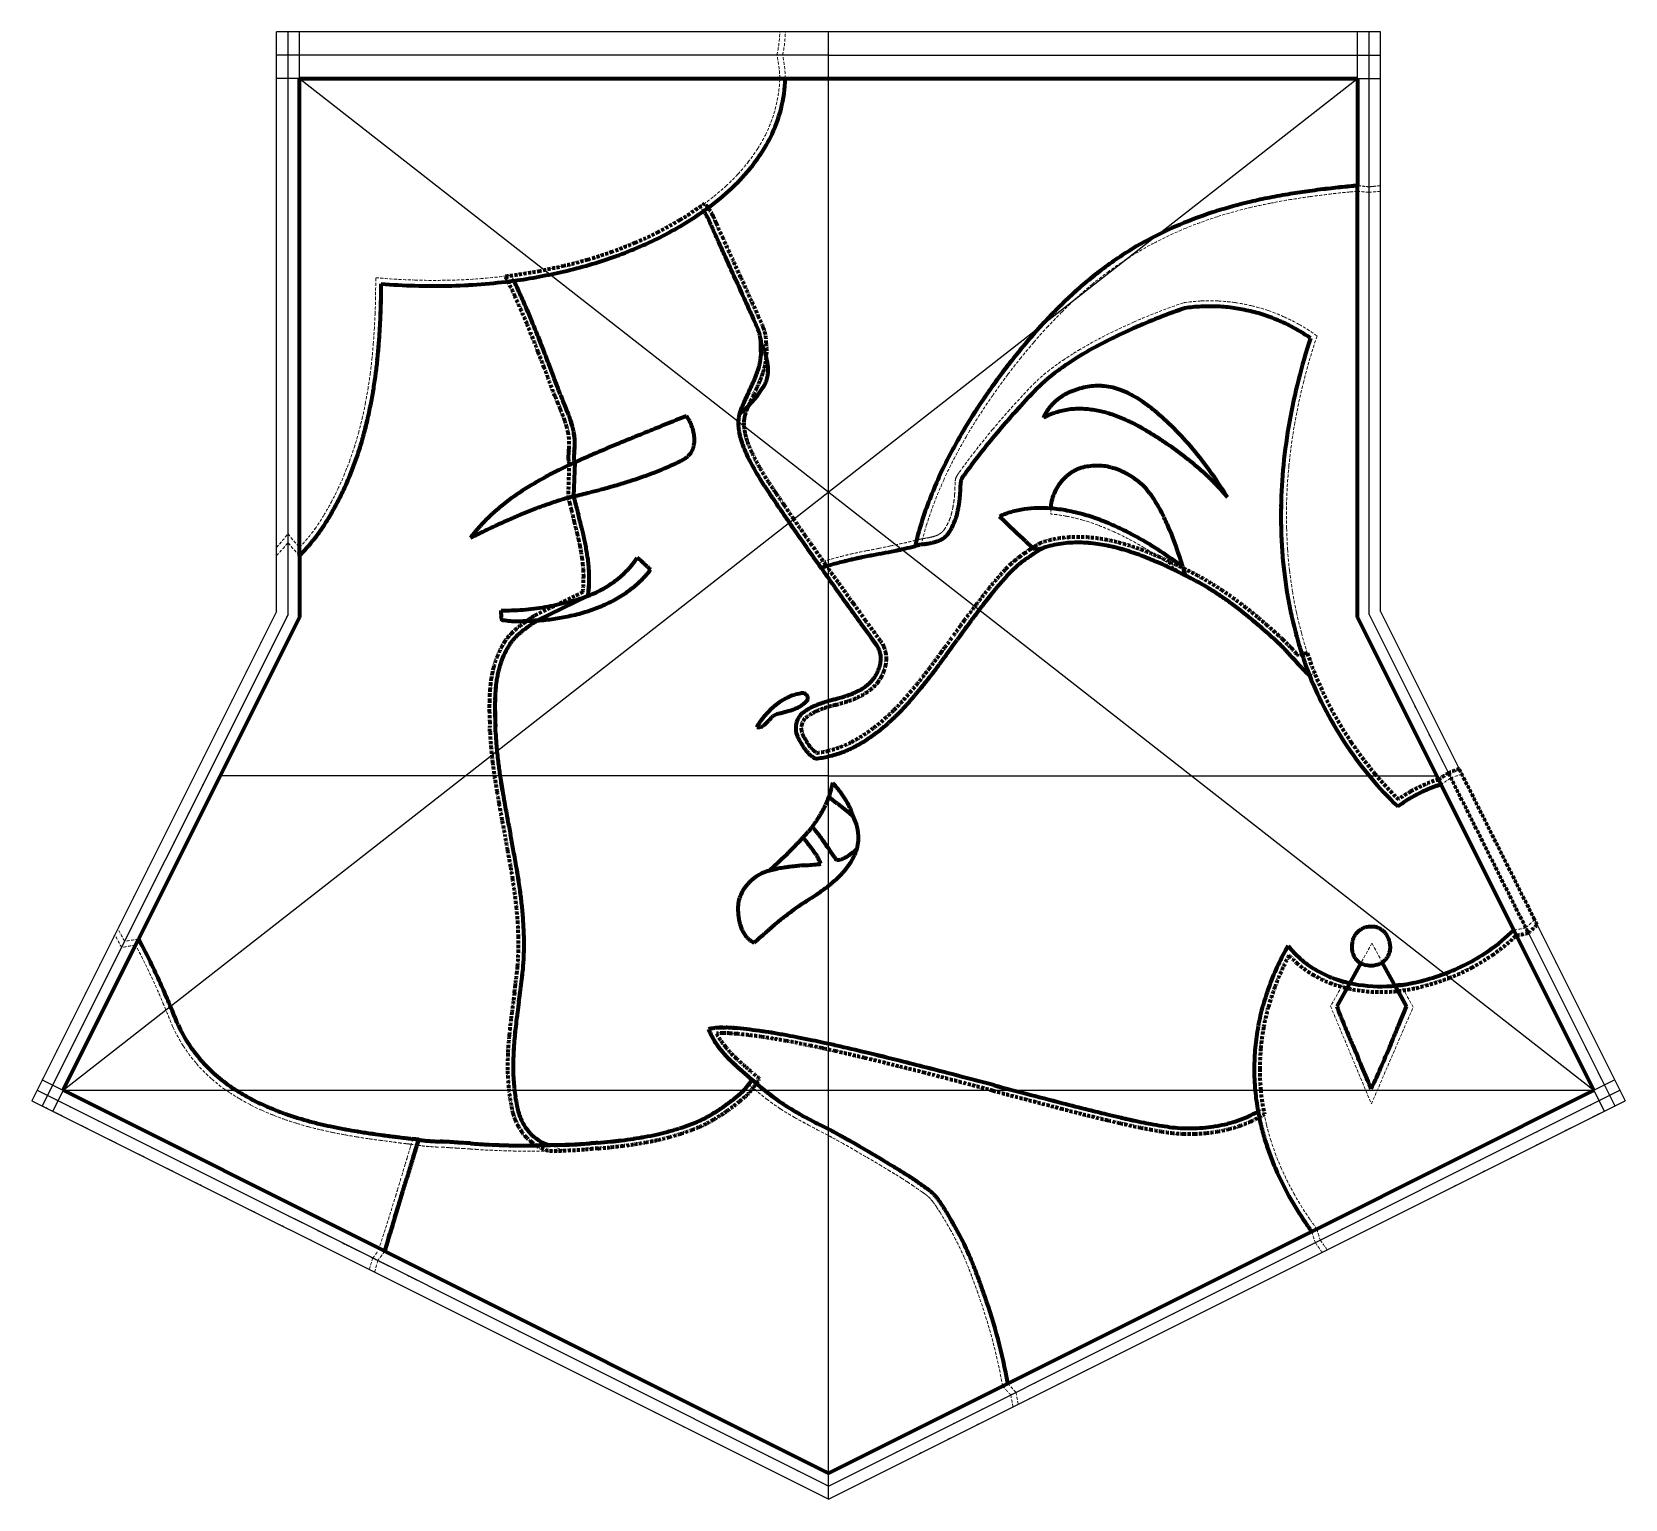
# Model space of a CAD drawing. Extents: x -326 to 1331, y -1434 to 91.
import ezdxf

# ---------------------------------------------------------------- set-up
doc = ezdxf.new("R2010")
doc.units = 0
doc.linetypes.add('HIDDEN2', pattern=[4.7625, 3.175, -1.5875])
doc.layers.get('0').update_dxf_attribs({"color": 18, "lineweight": 200, "true_color": 0x000000})
for name, color, linetype, lineweight, true_color in [('0-Extra', 18, 'HIDDEN2', 200, 0x000000), ('Black', 18, 'Continuous', 200, 0x000000), ('Black-Extra', 18, 'HIDDEN2', 0, 0x000000), ('DarkGray', 253, 'Continuous', 200, 0xa0a0a4), ('DarkGray-Extra', 253, 'HIDDEN2', 0, 0xa0a0a4), ('LigthGray', 9, 'Continuous', 200, 0xc0c0c0), ('LigthGray-Extra', 9, 'HIDDEN2', 0, 0xc0c0c0), ('Red', 1, 'Continuous', 200, 0xff0000), ('Shape', 30, 'Continuous', 25, 0xff7f00), ('Yellow', 2, 'Continuous', 200, 0xffff00), ('Yellow-Extra', 2, 'HIDDEN2', 0, 0xffff00)]:
    doc.layers.add(name, color=color, linetype=linetype, lineweight=lineweight, true_color=true_color)

msp = doc.modelspace()

# ---------------------------------------------------------------- linework, layer by layer
for p, q in [((431.9, -231.2), (432.1, -245.3)), ((238.4, -356.7), (237.3, -391.7)), ((252.2, -495.2), (199.4, -520.8)), ((1215, -842.7), (1139.3, -691.2)), ((180.4, -917), (181.6, -908))]:
    msp.add_line(p, q)
for centre, radius, start, end in [((174.6, 184), 342.1, 300.973, 305.3195), ((348.3, -114.9), 31.1, 34.5728, 39.4147), ((341.6, -119.5), 39.3, 30.2615, 34.5728), ((158.9, 210), 372.5, 296.8076, 300.973), ((336.1, -122.7), 45.6, 27.1327, 30.2615), ((313.9, -134.1), 70.6, 24.6181, 27.1327), ((266.1, -156), 123.1, 22.0183, 24.6181), ((516.4, -54.8), 146.8, 202.0183, 204.1983), ((-1995.2, -1212.3), 2618.7, 24.4981, 24.7734), ((150.5, 226.7), 391.2, 293.0257, 296.8076), ((-3268.1, -1792.3), 4017.5, 24.2758, 24.4981), ((125.4, 289.6), 458.9, 286.2171, 289.437), ((133.6, 266.5), 434.4, 289.437, 293.0257), ((-4063.9, -2151.2), 4890.5, 24.1597, 24.2758), ((93.3, 426.8), 600, 277.8338, 280.4322), ((104, 368.7), 540.8, 280.4322, 283.1691), ((110.6, 340.8), 512.2, 283.1691, 286.2171), ((-14723.3, -6932.8), 16573.2, 24.09656, 24.15966), ((-479, -483.3), 726.4, 24.5684, 25.7707), ((-612.1, -544.2), 872.7, 23.4716, 24.5684), ((24056.5, 10411.5), 25908.5, 204.09656, 204.13959), ((-699.9, -582.3), 968.5, 22.587, 23.4716), ((5153.6, 1940.2), 5194.2, 204.1396, 204.2357), ((4477.6, 1635.8), 4452.8, 204.2357, 204.4379), ((-960.9, -690.9), 1251.1, 21.8087, 22.587), ((2967.4, 949.6), 2794, 204.4379, 204.6932), ((-1145.8, -764.9), 1450.2, 21.2429, 21.8087), ((401.3, -229.8), 30.1, 17.5579, 23.8905), ((395, -231.8), 36.8, 11.8313, 17.5579), ((389.7, -233), 42.2, 7.5189, 11.8313), ((370.8, -235.5), 61.3, 3.9417, 7.5189), ((-1840.9, -1035.1), 2196, 20.783, 21.2429), ((375.4, -241.4), 56.8, 352.0411, 356.0459), ((-2301.5, -1209.9), 2688.7, 20.535, 20.783), ((315.9, -222.9), 119.3, 337.3725, 339.4661), ((343.4, -233.2), 89.9, 339.4661, 341.8783), ((352.4, -236.2), 80.5, 341.8783, 344.9084), ((365.3, -239.6), 67.1, 344.9084, 348.2273), ((369.6, -240.5), 62.7, 348.2273, 352.0411), ((-7442.8, -3135.7), 8178.8, 20.39271, 20.53495), ((23.1, -87.9), 441.8, 333.7128, 334.7692), ((216.1, -178.9), 228.4, 334.7692, 335.9141), ((296.1, -214.7), 140.7, 335.9141, 337.3725), ((568.7, -146.8), 372.2, 201.9182, 202.9837), ((-708.2, -688.5), 1014.9, 22.593, 22.9837), ((531.4, -346.4), 128.3, 156.3996, 158.0229), ((594.7, -374.1), 197.5, 155.091, 156.3996), ((722.8, -433.6), 338.6, 153.7128, 155.091), ((-73.1, -424.2), 326.9, 21.1381, 22.593), ((96, -358.8), 145.7, 18.9583, 21.1381), ((122.4, -349.7), 117.7, 15.2699, 18.9583), ((453.4, -315.8), 44.9, 173.024, 178.8778), ((449.2, -315.3), 40.6, 166.8686, 173.024), ((490.6, -331.1), 84.7, 160.281, 162.8549), ((514.5, -339.6), 110.1, 158.0229, 160.281), ((158.4, -339.9), 80.4, 10.8061, 15.2699), ((168.5, -338), 70.2, 4.8853, 10.8061), ((456.6, -315.9), 48.1, 178.8778, 183.9987), ((464.8, -315.3), 56.3, 183.9987, 188.728), ((470, -314.5), 61.5, 188.728, 192.7038), ((482, -311.8), 73.9, 192.7038, 196.332), ((275, -351.8), 37.5, 173.6396, 177.6912), ((309.9, -355.7), 72.7, 171.8413, 173.6396), ((110.6, -327.1), 128.7, 351.8413, 352.8575), ((189.9, -337.1), 48.7, 352.8575, 356.0583), ((180.7, -336.9), 57.9, 358.3663, 4.8853), ((216.3, -338.9), 22.3, 356.0583, 0.7957), ((489, -309.7), 81.2, 196.332, 199.3391), ((505.1, -304.1), 98.3, 199.3391, 202.0719), ((565.8, -279.9), 163.6, 201.9174, 204.9747), ((256.9, -351.1), 19.5, 177.6912, 183.3204), ((253.6, -351.3), 16.1, 183.3204, 191.9182), ((250.3, -352), 12.8, 191.9182, 201.5746), ((597.7, -265.1), 198.7, 204.9747, 207.7486), ((619.2, -253.8), 223, 207.7486, 209.9317), ((685.7, -215.5), 299.7, 209.9317, 211.8149), ((733.1, -186.1), 355.6, 211.8149, 213.1022), ((936.4, -53.6), 598.2, 213.1022, 214.0946), ((773.4, -260.1), 552, 193.7897, 194.3374), ((1432.2, -91.8), 1232, 194.3374, 194.7041), ((1108.4, 62.8), 805.9, 214.0946, 214.3712), ((1671, 447.6), 1487.5, 214.3712, 214.5747), ((2748.5, 1190.3), 2796.1, 214.5747, 214.6687), ((3909.2, 558.3), 3792.9, 194.7041, 194.8035), ((-1211.2, -794.9), 1503.3, 14.5527, 14.8035), ((-3628.7, -3220.4), 4957.8, 34.6157, 34.6687), ((1488.2, 286.3), 1245.6, 213.6585, 214.4248), ((-571.7, -628.9), 842.6, 14.0397, 14.5527), ((-207.6, -537.9), 467.3, 13.3509, 14.0397), ((-131.9, -519.9), 389.5, 12.3057, 13.3509), ((2129.2, 725.7), 2022.7, 214.4248, 215.0262), ((-27.7, -497.2), 282.9, 11.0791, 12.3057), ((5.1, -490.7), 249.4, 9.4836, 11.0791), ((2322.8, 861.4), 2259.1, 215.0262, 215.2981), ((12324.9, 7942.7), 14514.3, 215.2981, 215.40537), ((865.3, -688.7), 280.6, 119.8043, 121.1212), ((760.2, -552.9), 113, 102.893, 107.6882), ((760.8, -555.6), 115.8, 98.1564, 102.893), ((761.3, -558.8), 119, 93.6725, 98.1564), ((761.9, -569.1), 129.3, 89.3714, 93.6725), ((761.9, -576.3), 136.5, 85.5052, 89.3714), ((760.4, -594.8), 155, 81.8774, 85.5052), ((758.8, -606.2), 166.5, 78.7324, 81.8774), ((753.3, -633.8), 194.7, 75.8242, 78.7324), ((749.1, -650.3), 211.7, 73.3655, 75.8242), ((54, -482.6), 199.8, 7.7012, 9.4836), ((71.7, -480.2), 182, 5.5448, 7.7012), ((99.1, -477.5), 154.5, 3.204, 5.5448), ((775.6, -553.7), 118.3, 129.296, 132.0938), ((788.9, -569.9), 139.2, 126.7169, 129.296), ((796.8, -580.5), 152.4, 124.5719, 126.7169), ((816.9, -609.7), 187.8, 122.6397, 124.5719), ((829.4, -629.2), 211, 121.1212, 122.6397), ((737.2, -690.1), 253.3, 71.1173, 73.3655), ((729.1, -713.9), 278.5, 69.2615, 71.1173), ((706.3, -774), 342.7, 67.5888, 69.2615), ((690.8, -811.6), 383.4, 66.2618, 67.5888), ((643.8, -918.6), 500.3, 65.1, 66.2618), ((109.4, -477), 144.1, 0.5115, 3.204), ((125.3, -476.8), 128.2, 357.6567, 0.5115), ((3188.5, 1419.8), 3288.4, 214.9968, 215.3934), ((987, -744.6), 403, 137.9112, 139.3358), ((761.3, -538.9), 97.7, 135.3175, 138.7414), ((770.2, -547.7), 110.2, 132.0938, 135.3175), ((609.9, -991.6), 580.7, 64.2635, 65.1), ((472.2, -1277.3), 897.9, 63.5907, 64.2635), ((761.3, -706), 257.6, 61.518, 64.6725), ((743.7, -738.5), 294.6, 58.5682, 61.518), ((139.4, -477.8), 114.1, 351.2762, 354.5223), ((131.1, -477.1), 122.4, 354.5223, 357.6567), ((4102.7, 2069.3), 4409.8, 215.3934, 215.7358), ((1090.8, -832.2), 538.8, 140.6346, 141.6782), ((1049, -797.9), 484.8, 139.3358, 140.6346), ((731.6, -758.3), 317.8, 56.0357, 58.5682), ((698.4, -807.5), 377.2, 53.7111, 56.0357), ((4763.1, 2544.5), 5223.4, 215.7358, 215.97), ((1309.9, -1003.1), 816.7, 142.593, 143.2497), ((1218.2, -932.9), 701.2, 141.6782, 142.593), ((676.3, -837.6), 414.5, 51.7923, 53.7111), ((614.5, -916.2), 514.5, 50.0701, 51.7923), ((288.5, -665.1), 169.3, 125.3437, 127.4256), ((324.6, -716), 231.8, 124.7864, 125.3437), ((451.1, -898.1), 453.5, 124.3879, 124.7864), ((744, -1326), 972.1, 124.2286, 124.3879), ((-317.6, 234.3), 915.1, 304.2286, 304.3979), ((7689.2, 4668), 8838.8, 215.97, 216.15001), ((5142.9, -3792.2), 5557.1, 144.048, 144.1901), ((1884.9, -1429.4), 1532.6, 143.7775, 144.048), ((1668.7, -1271), 1264.5, 143.2497, 143.7775), ((572.3, -966.6), 580.3, 48.7291, 50.0701), ((207.2, -570.6), 44.2, 145.3729, 152.0926), ((213.6, -575.1), 52.1, 139.1805, 145.3729), ((218.6, -579.4), 58.6, 134.3169, 139.1805), ((234, -595.2), 80.7, 130.1724, 134.3169), ((244.7, -607.8), 97.3, 127.4256, 130.1724), ((535, -559.4), 21.7, 23.8313, 38.2722), ((-5149.9, 3633.8), 7134.9, 324.07543, 324.19006), ((439.1, -1118.3), 782.1, 47.5741, 48.7291), ((888.7, -630.2), 118.5, 46.0468, 48.8088), ((845.1, -675.4), 181.3, 43.8137, 46.0468), ((250.4, -594.8), 93.8, 157.9244, 164.9468), ((237.8, -589.7), 80.2, 150.3301, 157.9244), ((534, -559.9), 22.7, 9.7352, 23.8313), ((525.6, -560), 31.2, 347.106, 357.7997), ((531.7, -560.3), 25.1, 357.7997, 9.7352), ((-458.2, 233.3), 1340.4, 323.3321, 323.8324), ((-657.8, 379.2), 1587.6, 323.8324, 324.0754), ((817, -702.4), 220.3, 42.6557, 43.8137), ((412.5, -1075.1), 770.3, 42.0364, 42.6557), ((1799.4, 175.3), 1097, 222.0364, 222.4939), ((274.9, -600.5), 119, 167.9089, 170.6665), ((259.4, -597.2), 103.2, 164.9468, 167.9089), ((518.4, -557.7), 38.8, 321.3764, 329.7778), ((518.5, -557.8), 38.6, 329.7778, 338.2043), ((522.2, -559.3), 34.6, 338.2043, 347.106), ((35.2, -135.7), 724.3, 321.8157, 322.7029), ((-62.8, -61.1), 847.5, 322.7029, 323.3321), ((1160.8, -409.7), 231, 222.4939, 223.4908), ((1135.7, -433.6), 196.3, 223.4908, 225.5678), ((1085.1, -485.1), 124.2, 225.5678, 228.1798), ((1365.6, -431.5), 391.5, 201.9075, 207.9598), ((326.1, -606.6), 170.6, 175.1573, 176.9092), ((310.1, -605.2), 154.5, 173.0132, 175.1573), ((284.7, -602.1), 129, 170.6665, 173.0132), ((497.5, -523.2), 79.4, 291.0126, 294.0042), ((501.6, -532.5), 69.1, 294.0042, 297.998), ((508.1, -544.7), 55.4, 297.998, 302.4601), ((510.3, -548.1), 51.3, 302.4601, 307.6777), ((513, -551.7), 46.8, 307.6777, 313.1402), ((521.7, -560.3), 34.6, 312.469, 321.3764), ((214.3, -277.9), 495.6, 319.5276, 320.7996), ((170.4, -242.1), 552.3, 320.7996, 321.8157), ((489.7, -610.2), 334.3, 179.6714, 180.6946), ((369.8, -608.9), 214.3, 176.9092, 178.4722), ((398.8, -609.7), 243.3, 178.4722, 179.6714), ((509, -659.9), 54.4, 119.3978, 123.9716), ((514.7, -670), 66, 115.2449, 119.3978), ((518.4, -677.9), 74.7, 112.0314, 115.2449), ((529.4, -705), 104, 109.3078, 112.0314), ((536.6, -725.7), 125.9, 107.5522, 109.3078), ((569.7, -830.2), 235.5, 106.2687, 107.5522), ((628.3, -1031), 444.6, 105.6804, 106.2687), ((291.1, 170.2), 803, 285.6804, 286.0062), ((428.7, -309.5), 303.9, 286.0062, 287.0295), ((476.2, -464.6), 141.7, 287.0295, 288.5283), ((484.7, -489.9), 115.1, 288.5283, 291.0126), ((378.4, -423), 276.6, 315.1547, 318.2648), ((279.3, -333.3), 410.2, 318.1296, 319.5276), ((555.3, -609.4), 399.9, 180.6946, 181.3723), ((872, -601.9), 716.7, 181.3723, 181.8786), ((1433.6, -583.4), 1278.5, 181.8786, 182.1265), ((489.7, -632.8), 21.5, 162.5272, 183.0189), ((489.2, -632.7), 21, 151.9549, 162.5272), ((488.3, -632.2), 19.9, 141.0936, 151.9549), ((487.8, -631.8), 19.3, 129.7194, 141.0936), ((487.6, -631.6), 19, 118.258, 129.7194), ((428.7, -474.9), 204.3, 307.4978, 311.7188), ((413.8, -458.2), 226.6, 311.7188, 315.1547), ((1369.6, -429.4), 396.1, 207.9598, 213.9771), ((-2679.3, -736.2), 2837.2, 2.0148, 2.1265), ((534.1, -618.9), 378.4, 182.6543, 184.8571), ((489.2, -632.9), 21, 183.0189, 203.7863), ((624.6, -563.4), 173.2, 206.7411, 208.1703), ((557.5, -599.4), 97, 208.1703, 210.0801), ((461, -519.3), 149.3, 297.064, 302.8114), ((452.1, -505.5), 165.7, 302.8114, 307.4978), ((632.1, -610.6), 476.8, 184.8571, 186.8193), ((543.4, -607.5), 80.7, 210.0801, 212.9989), ((523.1, -620.7), 56.6, 212.9989, 216.485), ((516.4, -625.7), 48.2, 216.485, 221.3206), ((506.9, -634), 35.5, 221.3206, 226.9547), ((503.7, -637.4), 30.9, 226.9547, 234.3625), ((500.1, -642.5), 24.6, 234.3625, 242.6531), ((478.7, -562.2), 102.6, 275.5998, 283.372), ((476.1, -551.1), 114, 283.372, 290.7451), ((472.7, -542.2), 123.6, 290.7451, 297.064), ((1369.7, -429.4), 396.2, 213.9771, 219.9921), ((700.6, -602.4), 545.7, 186.8193, 188.2935), ((936.9, -567.9), 784.5, 188.2935, 189.523), ((1366.3, -432.2), 391.8, 219.9921, 226.0407), ((1187.2, -839.7), 156.1, 107.8896, 122.866), ((1109.5, -539), 959.5, 189.523, 190.2665), ((2233, -335.5), 2101.3, 190.2665, 190.7689), ((1193.5, -849.5), 167.7, 122.866, 126.2358), ((1178.1, -821.7), 135.9, 114.6503, 115.569), ((6270.3, 432.4), 6211, 190.76887, 190.91128), ((-2404.1, -1239.8), 2623.1, 10.5741, 10.9113), ((-1252.2, -1024.7), 1451.3, 9.8743, 10.5741), ((-609.2, -912.8), 798.7, 8.9309, 9.8743), ((-477.4, -892.1), 665.2, 7.4955, 8.9309), ((-297.6, -868.5), 483.9, 5.8124, 7.4955), ((-242.1, -862.8), 428.1, 3.638, 5.8124), ((-161.5, -857.7), 347.3, 1.224, 3.638), ((1073.1, -696.9), 203.4, 304.7997, 314.2185), ((-133.7, -857.1), 319.6, 358.3617, 1.224), ((1206, -990.5), 261.3, 149.8038, 154.6948), ((1058.8, -796.4), 100.5, 218.5302, 229.0963), ((-93.2, -858.2), 279, 355.2985, 358.3617), ((1065.3, -788.9), 110.5, 229.0963, 239.1732), ((1067.9, -687), 214.6, 291.1469, 297.8408), ((1070.9, -692.5), 208.3, 297.8408, 304.6349), ((-772.2, -776), 962.8, 352.657, 353.2636), ((-390.1, -821.2), 578.1, 353.2636, 354.0465), ((1207.3, -991.1), 262.7, 154.6948, 159.5727), ((1067.7, -784.8), 115.2, 239.1732, 248.5332), ((1069.2, -781.2), 119.1, 248.5332, 257.7384), ((1067.4, -685.6), 216.1, 284.5375, 291.1469), ((-2050.6, -608.3), 2252.2, 352.3525, 352.4835), ((-1091.1, -734.9), 1284.4, 352.4835, 352.657), ((1206.3, -990.7), 261.6, 159.5727, 164.4904), ((1077.2, -745.1), 156.1, 257.6709, 286.5437), ((2851.7, -1278.1), 2695.6, 172.3011, 172.5428), ((1201, -989.2), 256.2, 164.4904, 169.4602), ((938.5, -1029), 766.3, 172.9518, 173.6975), ((1112.6, -1050.5), 941.7, 172.5428, 172.9518), ((392, -1014.4), 70.4, 92.9234, 95.8072), ((393, -1034.2), 90.1, 90.3752, 92.9234), ((393.1, -1048), 103.9, 88.4913, 90.3752), ((391.9, -1095.9), 151.9, 86.933, 88.4913), ((390, -1130.3), 186.3, 86.0137, 86.933), ((1196.9, -988.5), 252, 169.4602, 174.5908), ((611.5, -994), 437.4, 174.6136, 175.8756), ((681.6, -1000.6), 507.8, 173.6975, 174.6136), ((389.8, -998.2), 54, 99.3445, 103.1863), ((441, -921.3), 68, 200.9622, 208.029), ((391.4, -1007.8), 63.7, 95.8072, 99.3445), ((452.6, -915.2), 81.1, 208.029, 214.5005), ((372.9, -1376.7), 433.3, 85.4108, 86.0137), ((360.2, -1442.3), 499.8, 83.1147, 84.5661), ((350.2, -1525.4), 583.5, 81.7713, 83.1147), ((342.6, -1577.8), 636.4, 80.6462, 81.7713), ((319.1, -1720.3), 780.8, 79.6303, 80.6462), ((301.8, -1814.8), 876.9, 78.8329, 79.6303), ((243.9, -2108), 1175.7, 78.1442, 78.8329), ((199.6, -2319.4), 1391.8, 77.6722, 78.1442), ((-3.3, -3247.5), 2341.8, 77.3083, 77.6722), ((477.3, -985.2), 302.9, 177.3132, 179.1052), ((511.4, -986.8), 337.1, 175.8756, 177.3132), ((461.6, -909), 92, 214.5005, 219.5059), ((490, -885.6), 128.8, 219.5059, 223.7362), ((509.8, -866.5), 156.4, 223.7362, 226.4855), ((-30.6, -3361.1), 2458.6, 76.5493, 77.2689), ((-260, -4320.4), 3444.9, 75.9414, 76.5493), ((1187, -987.5), 242, 174.5908, 179.8264), ((425.2, -984.4), 250.8, 179.1052, 181.0746), ((405.9, -984.7), 231.5, 181.0746, 183.3917), ((595.3, -776.6), 280.5, 226.4855, 228.5384), ((668.3, -693.9), 390.8, 228.5384, 229.0589), ((967.2, -349.3), 846.9, 229.0589, 229.4124), ((2030.4, 891.6), 2481, 229.4124, 229.5138), ((-436.3, -5024.6), 4170.9, 75.5571, 75.9414), ((-1466.2, -9023.3), 8300.1, 75.28465, 75.55707), ((1181.4, -987.5), 236.4, 179.8264, 185.3012), ((375.9, -986.5), 201.4, 183.3917, 185.8757), ((364.7, -987.7), 190.1, 185.8757, 188.6662), ((368.1, -967.3), 62.4, 315.8814, 319.255), ((348.7, -950.6), 88, 319.255, 322.0964), ((333.6, -938.9), 107.1, 322.0964, 323.8533), ((-232.8, -1759.5), 1004.7, 49.2635, 49.5138), ((238.8, -869.6), 224.5, 323.8533, 325.0667), ((-4047.4, -18851.4), 18461.5, 75.18, 75.28465), ((4827.8, 14692.5), 16236.6, 255.18, 255.29899), ((1171, -988.5), 226, 185.3012, 190.9013), ((347.8, -990.2), 173.1, 188.6662, 191.5912), ((240, -1014.1), 62.7, 189.9823, 195.938), ((284.9, -872.1), 188.4, 302.896, 305.2409), ((263.6, -841.9), 225.3, 305.2409, 307.3851), ((249.5, -823.5), 248.5, 307.3851, 309.1405), ((209.6, -774.4), 311.7, 309.1405, 310.7077), ((2696.1, 6567.6), 7836.7, 255.29899, 255.58577), ((1754.8, 2905), 4055.2, 255.5858, 255.9844), ((237.7, -1014.8), 60.4, 195.938, 202.0091), ((235.7, -1015.6), 58.2, 202.0091, 208.5171), ((231.2, -1018.1), 53, 208.5171, 215.3361), ((314.3, -925.4), 127.4, 290.297, 293.8318), ((308.6, -912.4), 141.6, 293.8318, 297.1843), ((304.4, -904.3), 150.7, 297.1843, 300.1426), ((292.7, -884.2), 173.9, 300.1426, 302.896), ((10930, 40394.2), 42650.8, 256.22255, 256.24857), ((1014, -124.7), 936.2, 256.2486, 256.4242), ((1152.1, 447.3), 1524.6, 256.4242, 256.899), ((1006.2, -179.6), 880.9, 256.899, 257.5236), ((975.9, -316.8), 740.5, 257.5236, 258.4486), ((937.3, -505.5), 547.8, 258.4486, 259.5241), ((882.9, -909.5), 138.7, 284.3327, 289.0094), ((884.6, -914.7), 133.2, 289.0094, 294.0684), ((888.5, -923.3), 123.7, 294.0684, 299.3171), ((228.9, -1019.7), 50.2, 215.3361, 222.8954), ((225.4, -1023), 45.4, 222.8954, 230.8416), ((224.2, -1024.3), 43.6, 230.8416, 239.3973), ((227.3, -583.8), 481.2, 277.1007, 278.6472), ((242.2, -681.7), 382.1, 278.6472, 280.3827), ((248.7, -716.8), 346.5, 280.3827, 282.5024), ((260.7, -771.1), 290.9, 282.5024, 284.8159), ((266.1, -791.6), 269.6, 284.8159, 287.5118), ((276.2, -823.4), 236.2, 287.5118, 290.3921), ((926.2, -565.3), 487, 259.5241, 260.8991), ((912, -654.4), 396.8, 260.8991, 262.4224), ((878.1, -872.6), 176.1, 263.9746, 267.7626), ((877.9, -878.3), 170.4, 267.7626, 271.6132), ((878, -882.6), 166.1, 271.6132, 275.6598), ((879, -892.8), 155.8, 275.6598, 279.8373), ((880, -898.5), 150.1, 279.8373, 284.3327), ((223.5, -1025.6), 42.2, 239.3973, 251.5022), ((223.1, -771.1), 294.8, 267.4718, 273.4043), ((203, -432.1), 634.4, 273.4043, 274.1392), ((121.7, 691), 1760.4, 274.1392, 274.3619), ((319.9, -1907.1), 845.2, 93.8981, 94.3619), ((196.4, -298.8), 767.9, 274.9316, 275.925), ((219.1, -517.3), 548.2, 275.925, 277.1007)]:
    msp.add_arc(centre, radius, start, end)
at = {"layer": '0-Extra'}
for p, q in [((232.6, -357.6), (231.5, -392.3)), ((246.9, -491.3), (196.5, -515.8)), ((1000.1, -554.8), (990.1, -556.7)), ((1236.6, -831.8), (1158.3, -675.2)), ((1146.9, -679.4), (1230, -845.7)), ((1239.4, -837.3), (1236.6, -831.8)), ((175.8, -907.7), (174.6, -916.2))]:
    msp.add_line(p, q, dxfattribs=at)
for centre, radius, start, end in [((174.6, 184), 336.3, 300.973, 306.234), ((336.1, -122.7), 51.4, 27.1327, 43.6018), ((313.9, -134.1), 76.4, 24.6181, 27.1327), ((158.9, 210), 366.7, 296.8076, 300.973), ((266.1, -156), 128.9, 22.0183, 24.6181), ((517.4, -54.4), 142.1, 202.0287, 204.1887), ((-1995.2, -1212.3), 2624.5, 24.4981, 24.7723), ((133.6, 266.5), 428.6, 289.437, 293.0257), ((150.5, 226.7), 385.4, 293.0257, 296.8076), ((-3268.1, -1792.3), 4023.3, 24.2758, 24.4981), ((110.6, 340.8), 506.4, 283.1691, 286.2171), ((125.4, 289.6), 453.1, 286.2171, 289.437), ((-4063.9, -2151.2), 4896.3, 24.1597, 24.2758), ((-14723.3, -6932.8), 16579, 24.09656, 24.15966), ((93.3, 426.8), 594.2, 277.0588, 280.4322), ((-479, -483.3), 720.6, 24.5684, 26.4103), ((104, 368.7), 535, 280.4322, 283.1691), ((24056.5, 10411.5), 25902.7, 204.09656, 204.13959), ((5153.6, 1940.2), 5188.4, 204.1396, 204.2357), ((-612.1, -544.2), 866.9, 23.4716, 24.5684), ((4477.6, 1635.8), 4447, 204.2357, 204.4379), ((-699.9, -582.3), 962.7, 22.587, 23.4716), ((-960.9, -690.9), 1245.3, 21.8087, 22.587), ((2967.4, 949.6), 2788.2, 204.4379, 204.694), ((401.3, -229.8), 35.9, 17.5579, 23.9582), ((-1145.8, -764.9), 1444.4, 21.2429, 21.8087), ((395, -231.8), 42.6, 11.8313, 17.5579), ((389.7, -233), 48, 0.2878, 11.8313), ((-1840.9, -1035.1), 2190.2, 20.783, 21.2429), ((369.6, -240.5), 68.5, 348.2273, 6.5705), ((-2301.5, -1209.9), 2682.9, 20.535, 20.783), ((343.4, -233.2), 95.7, 339.4661, 341.8783), ((352.4, -236.2), 86.3, 341.8783, 344.9084), ((365.3, -239.6), 72.9, 344.9084, 348.2273), ((-7442.8, -3135.7), 8173, 20.39244, 20.53495), ((23.1, -87.9), 447.6, 333.7128, 334.7692), ((216.1, -178.9), 234.2, 334.7692, 335.9141), ((296.1, -214.7), 146.5, 335.9141, 337.3725), ((315.9, -222.9), 125.1, 337.3725, 339.4661), ((572.4, -145.4), 382, 201.8986, 202.9703), ((-708.2, -688.5), 1009.1, 22.593, 22.9837), ((531.4, -346.4), 122.5, 156.3996, 158.0229), ((594.7, -374.1), 191.7, 155.091, 156.3996), ((722.8, -433.6), 332.8, 153.7128, 155.091), ((-73.1, -424.2), 321.1, 21.1381, 22.593), ((96, -358.8), 139.9, 18.9583, 21.1381), ((122.4, -349.7), 111.9, 15.2699, 18.9583), ((453.4, -315.8), 39.1, 173.024, 178.8778), ((449.2, -315.3), 34.8, 167.1961, 173.024), ((490.6, -331.1), 78.9, 160.281, 162.7044), ((514.5, -339.6), 104.3, 158.0229, 160.281), ((158.4, -339.9), 74.6, 10.8061, 15.2699), ((168.5, -338), 64.4, 4.8853, 10.8061), ((456.6, -315.9), 42.3, 178.8778, 183.9987), ((464.8, -315.3), 50.5, 183.9987, 188.728), ((470, -314.5), 55.7, 188.728, 192.7038), ((482, -311.8), 68.1, 192.7038, 196.332), ((489, -309.7), 75.4, 196.332, 199.3391), ((275, -351.8), 43.3, 173.6396, 177.6912), ((309.9, -355.7), 78.5, 171.8413, 173.6396), ((110.6, -327.1), 122.9, 351.8413, 352.9299), ((180.7, -336.9), 52.1, 354.1349, 4.8853), ((505.1, -304.1), 92.5, 199.3391, 202.0768), ((565.8, -279.9), 157.8, 201.9145, 204.9747), ((597.7, -265.1), 192.9, 204.9747, 207.7486), ((256.9, -351.1), 25.2, 177.6912, 183.3204), ((253.6, -351.3), 21.9, 183.3204, 191.9182), ((250.3, -352), 18.6, 191.9182, 197.5296), ((619.2, -253.8), 217.2, 207.7486, 209.9317), ((685.7, -215.5), 293.9, 209.9317, 211.8149), ((733.1, -186.1), 349.8, 211.8149, 213.1022), ((936.4, -53.6), 592.4, 213.1022, 214.0946), ((773.4, -260.1), 557.8, 193.7076, 194.3374), ((1108.4, 62.8), 800.1, 214.0946, 214.3712), ((1671, 447.6), 1481.7, 214.3712, 214.5747), ((2748.5, 1190.3), 2790.3, 214.5747, 214.6687), ((-3628.7, -3220.4), 4963.6, 34.6151, 34.6687), ((1432.2, -91.8), 1237.8, 194.3374, 194.7041), ((3909.2, 558.3), 3798.7, 194.7041, 194.8035), ((-1211.2, -794.9), 1497.5, 14.5527, 14.8035), ((1488.2, 286.3), 1239.8, 213.6563, 214.4248), ((-571.7, -628.9), 836.8, 14.0397, 14.5527), ((-207.6, -537.9), 461.5, 13.3509, 14.0397), ((2129.2, 725.7), 2016.9, 214.4248, 215.0262), ((-131.9, -519.9), 383.7, 12.3057, 13.3509), ((-27.7, -497.2), 277.1, 11.0791, 12.3057), ((5.1, -490.7), 243.6, 9.4836, 11.0791), ((2322.8, 861.4), 2253.3, 215.0262, 215.2981), ((12324.9, 7942.7), 14508.5, 215.2981, 215.40545), ((816.9, -609.7), 193.6, 122.6397, 124.5719), ((829.4, -629.2), 216.8, 121.1212, 122.6397), ((865.3, -688.7), 286.4, 119.6821, 121.1212), ((760.2, -552.9), 118.8, 102.893, 107.9872), ((760.8, -555.6), 121.6, 98.1564, 102.893), ((761.3, -558.8), 124.8, 93.6725, 98.1564), ((761.9, -569.1), 135.1, 89.3714, 93.6725), ((761.9, -576.3), 142.3, 85.5052, 89.3714), ((760.4, -594.8), 160.8, 81.8774, 85.5052), ((758.8, -606.2), 172.3, 78.7324, 81.8774), ((753.3, -633.8), 200.5, 75.8242, 78.7324), ((749.1, -650.3), 217.5, 73.3655, 75.8242), ((737.2, -690.1), 259.1, 71.1173, 73.3655), ((729.1, -713.9), 284.3, 69.2615, 71.1173), ((54, -482.6), 194, 7.7012, 9.4836), ((71.7, -480.2), 176.2, 5.5448, 7.7012), ((99.1, -477.5), 148.7, 3.204, 5.5448), ((3188.5, 1419.8), 3282.6, 214.9965, 215.3934), ((770.2, -547.7), 116, 132.0938, 135.3175), ((775.6, -553.7), 124.1, 129.296, 132.0938), ((788.9, -569.9), 145, 126.7169, 129.296), ((796.8, -580.5), 158.2, 124.5719, 126.7169), ((706.3, -774), 348.5, 67.5888, 69.2615), ((690.8, -811.6), 389.2, 66.2618, 67.5888), ((643.8, -918.6), 506.1, 65.1, 66.2618), ((609.9, -991.6), 586.5, 64.2635, 65.1), ((469.5, -1282.8), 909.8, 63.5977, 64.2648), ((109.4, -477), 138.4, 0.5115, 3.204), ((125.3, -476.8), 122.4, 357.6567, 0.5115), ((1049, -797.9), 490.6, 139.3358, 140.6346), ((987, -744.6), 408.8, 137.374, 139.3358), ((761.3, -538.9), 103.5, 135.3175, 136.5732), ((761.3, -706), 263.4, 61.518, 64.6528), ((743.7, -738.5), 300.4, 58.5682, 61.518), ((131.1, -477.1), 116.6, 352.9872, 357.6567), ((4102.7, 2069.3), 4404, 215.3934, 215.7358), ((1218.2, -932.9), 707, 141.6782, 142.593), ((1090.8, -832.2), 544.6, 140.6346, 141.6782), ((731.6, -758.3), 323.6, 56.0357, 58.5682), ((698.4, -807.5), 383, 53.7111, 56.0357), ((4763.1, 2544.5), 5217.6, 215.7358, 215.97), ((1668.7, -1271), 1270.3, 143.2497, 143.7775), ((1309.9, -1003.1), 822.5, 142.593, 143.2497), ((676.3, -837.6), 420.3, 51.7923, 53.7111), ((614.5, -916.2), 520.3, 50.0701, 51.7923), ((234, -595.2), 86.5, 130.1724, 134.3169), ((244.7, -607.8), 103.1, 127.4256, 130.1724), ((288.5, -665.1), 175.1, 125.3437, 127.4256), ((324.6, -716), 237.6, 124.7864, 125.3437), ((451.1, -898.1), 459.3, 124.3879, 124.7864), ((744, -1326), 977.9, 124.2286, 124.3879), ((-317.6, 234.3), 909.3, 304.2286, 304.4248), ((7719.6, 4691), 8871.2, 215.97419, 216.15314), ((5142.9, -3792.2), 5562.9, 144.048, 144.1901), ((1884.9, -1429.4), 1538.4, 143.7775, 144.048), ((572.3, -966.6), 586.1, 48.7291, 50.0701), ((439.1, -1118.3), 787.9, 47.5786, 48.7291), ((207.2, -570.6), 50, 145.3729, 151.989), ((213.6, -575.1), 57.9, 139.1805, 145.3729), ((218.6, -579.4), 64.4, 134.3169, 139.1805), ((535, -559.4), 27.5, 23.8313, 37.9147), ((-5149.9, 3633.8), 7129.1, 324.07543, 324.19006), ((888.7, -630.2), 124.3, 46.0468, 48.7797), ((845.1, -675.4), 187.1, 43.8137, 46.0468), ((817, -702.4), 226.1, 42.6557, 43.8137), ((250.4, -594.8), 99.6, 157.9244, 164.9468), ((237.8, -589.7), 86, 150.3887, 157.9244), ((534, -559.9), 28.5, 9.7352, 23.8313), ((525.6, -560), 37, 347.106, 357.7997), ((531.7, -560.3), 30.9, 357.7997, 9.7352), ((-458.2, 233.3), 1334.6, 323.3321, 323.8324), ((-657.8, 379.2), 1581.8, 323.8324, 324.0754), ((412.5, -1075.1), 776.1, 42.0364, 42.6557), ((1799.4, 175.3), 1091.3, 222.0364, 222.1286), ((1365.6, -431.5), 385.7, 198.6383, 207.9598), ((274.9, -600.5), 124.8, 167.9089, 170.6665), ((259.4, -597.2), 109, 164.9468, 167.9089), ((518.5, -557.8), 44.4, 329.7778, 338.2043), ((522.2, -559.3), 40.4, 338.2043, 347.106), ((35.2, -135.7), 718.5, 321.8157, 322.7029), ((-62.8, -61.1), 841.7, 322.7029, 323.3321), ((326.1, -606.6), 176.4, 175.1573, 176.9092), ((310.1, -605.2), 160.3, 173.0132, 175.1573), ((284.7, -602.1), 134.8, 170.6665, 173.0132), ((508.1, -544.7), 61.2, 297.998, 302.4601), ((510.3, -548.1), 57.1, 302.4601, 307.6777), ((513, -551.7), 52.6, 307.6777, 313.1036), ((521.7, -560.3), 40.4, 312.5177, 321.3764), ((518.4, -557.7), 44.6, 321.3764, 329.7778), ((279.3, -333.3), 404.4, 318.1286, 319.5276), ((214.3, -277.9), 489.8, 319.5276, 320.7996), ((170.4, -242.1), 546.5, 320.7996, 321.8157), ((489.7, -610.2), 340.1, 179.6714, 180.6946), ((369.8, -608.9), 220.1, 176.9092, 178.4722), ((398.8, -609.7), 249.1, 178.4722, 179.6714), ((529.4, -705), 98.2, 109.3078, 112.0314), ((536.6, -725.7), 120.1, 107.5522, 109.3078), ((569.7, -830.2), 229.7, 106.2687, 107.5522), ((628.3, -1031), 438.8, 105.6804, 106.2687), ((291.1, 170.2), 808.8, 285.6804, 286.0062), ((428.7, -309.5), 309.7, 286.0062, 287.0295), ((476.2, -464.6), 147.5, 287.0295, 288.5283), ((484.7, -489.9), 120.9, 288.5283, 291.0126), ((497.5, -523.2), 85.2, 291.0126, 294.0042), ((501.6, -532.5), 74.9, 294.0042, 297.998), ((378.4, -423), 270.8, 315.1547, 318.2663), ((1369.6, -429.4), 390.3, 207.9598, 213.9771), ((555.3, -609.4), 405.7, 180.6946, 181.3723), ((872, -601.9), 722.5, 181.3723, 181.8786), ((1433.6, -583.4), 1284.3, 181.8786, 182.1265), ((489.7, -632.8), 15.7, 162.5272, 183.0189), ((489.2, -632.7), 15.2, 139.0152, 162.5272), ((509, -659.9), 48.6, 119.3978, 130.0253), ((514.7, -670), 60.2, 115.2449, 119.3978), ((518.4, -677.9), 68.9, 112.0314, 115.2449), ((428.7, -474.9), 198.5, 307.4978, 311.7188), ((413.8, -458.2), 220.8, 311.7188, 315.1547), ((-2679.3, -736.2), 2831.4, 2.0141, 2.1265), ((534.1, -618.9), 384.2, 182.6495, 184.8571), ((490, -632.7), 16, 183.6239, 203.3042), ((624.6, -563.4), 167.4, 206.8406, 208.1703), ((557.5, -599.4), 91.2, 208.1703, 210.0801), ((543.4, -607.5), 74.9, 210.0801, 212.9989), ((461, -519.3), 143.5, 297.064, 302.8114), ((452.1, -505.5), 159.9, 302.8114, 307.4978), ((632.1, -610.6), 482.6, 184.8571, 186.8193), ((523.1, -620.7), 50.8, 212.9989, 216.485), ((516.4, -625.7), 42.4, 216.485, 221.3206), ((506.9, -634), 29.7, 221.3206, 226.9547), ((503.7, -637.4), 25.1, 226.9547, 236.8305), ((478.7, -562.2), 96.9, 276.6689, 283.372), ((476.1, -551.1), 108.2, 283.372, 290.7451), ((472.7, -542.2), 117.8, 290.7451, 297.064), ((1369.7, -429.4), 390.4, 213.9771, 219.9921), ((700.6, -602.4), 551.5, 186.8193, 188.2935), ((1205.6, -823.1), 155.2, 107.7186, 112.2103), ((936.9, -567.9), 790.3, 188.2935, 189.523), ((1366.3, -432.2), 386, 219.9921, 225.3281), ((1184, -833.9), 155.2, 107.7186, 119.373), ((1226.7, -812.6), 155.2, 120.9199, 125.4116), ((1109.5, -539), 965.3, 189.523, 190.2665), ((2233, -335.5), 2107.1, 190.2665, 190.7689), ((1187.2, -839.7), 161.9, 119.373, 124.7342), ((6270.3, 432.4), 6216.8, 190.76887, 190.91128), ((-2404.1, -1239.8), 2617.4, 10.5741, 10.9113), ((-1252.2, -1024.7), 1445.5, 9.8743, 10.5741), ((-609.2, -912.8), 792.9, 8.9309, 9.8743), ((-477.4, -892.1), 659.4, 7.4955, 8.9309), ((-297.6, -868.5), 478.1, 5.8124, 7.4955), ((-242.1, -862.8), 422.3, 3.638, 5.8124), ((-161.5, -857.7), 341.5, 1.224, 3.638), ((1094.8, -686), 209.2, 310.2801, 313.7139), ((-133.7, -857.1), 313.8, 358.3617, 1.224), ((1073.1, -696.9), 209.2, 304.7974, 313.7139), ((1183.5, -641.7), 209.2, 279.4163, 282.8501), ((-93.2, -858.2), 273.2, 355.3117, 358.3617), ((1206, -990.5), 255.5, 151.6353, 154.6948), ((1058.8, -796.4), 106.3, 223.1109, 229.0963), ((1065.3, -788.9), 116.3, 229.0963, 239.1732), ((1070.9, -692.5), 214.1, 297.8408, 304.6371), ((-772.2, -776), 957, 352.657, 353.2636), ((-390.1, -821.2), 572.3, 353.2636, 354.0401), ((1207.3, -991.1), 256.9, 154.6948, 159.5727), ((1067.7, -784.8), 121, 239.1732, 248.5332), ((1067, -684.5), 223, 284.5685, 291.1352), ((1067.9, -687), 220.4, 291.1469, 297.8408), ((-2050.6, -608.3), 2246.4, 352.3406, 352.4835), ((-1091.1, -734.9), 1278.6, 352.4835, 352.657), ((1206.3, -990.7), 255.8, 159.5727, 164.4904), ((1069.2, -781.2), 124.9, 248.5332, 257.7359), ((1077.2, -745.1), 161.9, 257.6721, 286.4842), ((1112.6, -1050.5), 947.5, 172.5428, 172.9518), ((2851.7, -1278.1), 2701.4, 172.3011, 172.5428), ((1201, -989.2), 250.4, 164.4904, 169.4602), ((681.6, -1000.6), 513.6, 173.6975, 174.6136), ((938.5, -1029), 772.1, 172.9518, 173.6975), ((1196.9, -988.5), 246.2, 169.4602, 174.5908), ((611.5, -994), 443.2, 174.6136, 175.8756), ((393, -1034.2), 84.3, 90.3752, 94.894), ((452.6, -915.2), 75.3, 207.6736, 214.3105), ((452.6, -915.2), 75.3, 214.3105, 214.5005), ((461.6, -909), 86.2, 214.5005, 219.5059), ((393.1, -1048), 98.1, 89.174, 90.3752), ((393.1, -1048), 98.1, 88.4913, 89.174), ((391.9, -1095.9), 146.1, 86.933, 88.4913), ((390, -1130.3), 180.5, 86.0137, 86.933), ((372.9, -1376.7), 427.5, 85.4166, 86.0137), ((360.2, -1442.3), 494, 83.1147, 84.5612), ((350.2, -1525.4), 577.7, 81.7713, 83.1147), ((342.6, -1577.8), 630.6, 80.6462, 81.7713), ((319.1, -1720.3), 775, 79.6303, 80.6462), ((301.8, -1814.8), 871.2, 78.8329, 79.6303), ((243.9, -2108), 1169.9, 78.1442, 78.8329), ((477.3, -985.2), 308.7, 177.3132, 179.1052), ((511.4, -986.8), 342.9, 175.8756, 177.3132), ((490, -885.6), 123, 219.5059, 223.7362), ((509.8, -866.5), 150.6, 223.7362, 226.4855), ((595.3, -776.6), 274.7, 226.4855, 228.5384), ((199.6, -2319.4), 1386, 77.6722, 78.1442), ((-3.3, -3247.5), 2336, 77.6252, 77.6722), ((-3.3, -3247.5), 2336, 77.3083, 77.6252), ((-30.6, -3361.1), 2452.8, 76.5493, 77.2689), ((-260, -4320.4), 3439.1, 75.9414, 76.5493), ((1187, -987.5), 236.2, 174.5908, 179.8264), ((425.2, -984.4), 256.6, 179.1052, 181.0746), ((405.9, -984.7), 237.3, 181.0746, 183.3917), ((668.3, -693.9), 385, 228.5384, 229.0589), ((967.2, -349.3), 841.1, 229.0589, 229.4124), ((2030.4, 891.6), 2475.2, 229.4124, 229.5138), ((-232.8, -1759.5), 1010.5, 48.9698, 49.5138), ((-436.3, -5024.6), 4165.1, 75.5571, 75.9414), ((-1466.2, -9023.3), 8294.3, 75.28465, 75.55707), ((1181.4, -987.5), 230.6, 179.8264, 185.3012), ((375.9, -986.5), 207.2, 183.3917, 185.8757), ((364.7, -987.7), 195.9, 185.8757, 188.6662), ((348.7, -950.6), 93.8, 319.255, 322.0964), ((333.6, -938.9), 112.9, 322.0964, 323.8533), ((238.8, -869.6), 230.3, 323.8533, 326.3686), ((-4047.4, -18851.4), 18455.7, 75.18, 75.28465), ((4827.8, 14692.5), 16242.4, 255.18, 255.29899), ((1171, -988.5), 220.2, 185.3012, 191.9669), ((347.8, -990.2), 178.8, 188.6662, 191.5655), ((240, -1014.1), 68.5, 190.0513, 195.938), ((263.6, -841.9), 231.1, 305.2409, 307.3851), ((249.5, -823.5), 254.3, 307.3851, 309.1405), ((209.6, -774.4), 317.5, 309.1405, 310.7541), ((368.1, -967.3), 68.2, 315.6575, 319.255), ((2696.1, 6567.6), 7842.5, 255.29899, 255.58577), ((237.7, -1014.8), 66.1, 195.938, 202.0091), ((235.7, -1015.6), 64, 202.0091, 208.5171), ((308.6, -912.4), 147.4, 293.8318, 297.1843), ((304.4, -904.3), 156.5, 297.1843, 300.1426), ((292.7, -884.2), 179.7, 300.1426, 302.896), ((284.9, -872.1), 194.2, 302.896, 305.2409), ((1754.8, 2905), 4061, 255.5858, 255.9846), ((10930, 40394.2), 42656.6, 256.22253, 256.24857), ((1014, -124.7), 942, 256.2486, 256.4242), ((1152.1, 447.3), 1530.4, 256.4242, 256.899), ((1006.2, -179.6), 886.7, 256.899, 257.5236), ((884.6, -914.7), 139, 289.0094, 294.0684), ((888.5, -923.3), 129.5, 294.0684, 301.195), ((231.2, -1018.1), 58.8, 208.5171, 215.3361), ((228.9, -1019.7), 56, 215.3361, 222.8954), ((225.4, -1023), 51.2, 222.8954, 230.8416), ((260.7, -771.1), 296.7, 282.5024, 284.8159), ((266.1, -791.6), 275.4, 284.8159, 287.5118), ((276.2, -823.4), 242, 287.5118, 290.3909), ((314.3, -925.4), 133.1, 290.2991, 293.8318), ((975.9, -316.8), 746.3, 257.5236, 258.4486), ((937.3, -505.5), 553.6, 258.4486, 259.5241), ((926.2, -565.3), 492.8, 259.5241, 260.8991), ((912, -654.4), 402.6, 260.8991, 262.4336), ((878.1, -872.6), 181.9, 263.9497, 267.7626), ((877.9, -878.3), 176.2, 267.7626, 271.6132), ((878, -882.6), 171.9, 271.6132, 275.6598), ((879, -892.8), 161.6, 275.6598, 279.8373), ((880, -898.5), 155.9, 279.8373, 284.3327), ((882.9, -909.5), 144.5, 284.3327, 289.0094), ((224.2, -1024.3), 49.4, 230.8416, 239.3973), ((223.5, -1025.6), 48, 239.3973, 256.3296), ((203, -432.1), 640.2, 270.824, 274.1392), ((121.7, 691), 1766.2, 274.1392, 274.3619), ((319.9, -1907.1), 839.4, 93.8946, 94.3619), ((196.4, -298.8), 773.7, 274.9278, 275.925), ((219.1, -517.3), 553.9, 275.925, 277.1007), ((227.3, -583.8), 487, 277.1007, 278.6472), ((242.2, -681.7), 387.9, 278.6472, 280.3827), ((248.7, -716.8), 352.3, 280.3827, 281.9339), ((248.7, -716.8), 352.3, 281.9339, 282.5024)]:
    msp.add_arc(centre, radius, start, end, dxfattribs=at)
at = {"layer": 'Black'}
for p, q in [((-47.7, -453.4), (-47.7, 42.8)), ((-47.7, 42.8), (457.5, 42.8)), ((1052.3, -517.3), (1052.3, -68.8)), ((433.1, -234.1), (431.9, -231.2)), ((870.8, -464.9), (873.4, -474)), ((1139.3, -691.3), (1052.3, -517.3)), ((1298.3, -1009.2), (1215, -842.7)), ((-293.6, -1009.2), (-215, -852)), ((1044.5, -897.7), (1030.8, -922.2)), ((1091.5, -900.4), (1103.3, -922.1)), ((40.9, -1176.5), (-293.6, -1009.2)), ((1004.9, -1155.9), (1298.3, -1009.2)), ((76.1, -1060.4), (69.8, -1059.7)), ((40.9, -1176.5), (59.6, -1114.5))]:
    msp.add_line(p, q, dxfattribs=at)
for centre, radius, start, end in [((308.4, 47.9), 149.2, 333.4869, 358.0493), ((299.5, 52.3), 159.1, 327.4497, 333.4869), ((266.6, 75.1), 199.2, 317.0221, 321.8384), ((278.4, 65.8), 184.1, 321.8384, 327.4497), ((243, 97), 231.4, 312.5542, 317.0221), ((231.6, 109.5), 248.3, 308.6591, 312.5542), ((1076.9, -668.7), 598.8, 101.1672, 103.1164), ((1096.4, -767.8), 699.8, 99.3642, 101.1672), ((1106.9, -831.5), 764.3, 97.8583, 99.3642), ((1131.3, -1007.6), 942.1, 96.5019, 97.8583), ((1144.7, -1125.9), 1061.1, 95.4433, 96.5019), ((1180.1, -1497.5), 1434.4, 95.1115, 95.4433), ((174.6, 184), 342.1, 300.9724, 305.3195), ((212.2, 133.7), 279.4, 304.9869, 308.6591), ((1032.8, -498.5), 422.8, 107.5772, 112.3597), ((1047.3, -544.2), 470.8, 103.0452, 107.5772), ((158.9, 210), 372.5, 296.8064, 300.9724), ((1023.7, -476.5), 399, 112.3597, 117.7096), ((150.5, 226.7), 391.2, 293.024, 296.8064), ((1004.5, -439.9), 357.7, 117.7096, 123.3607), ((125.4, 289.7), 459, 286.2153, 289.4349), ((133.6, 266.5), 434.4, 289.4349, 293.024), ((1005.7, -445.1), 362.7, 123.0716, 126.4069), ((93.3, 426.8), 600, 277.8338, 280.4315), ((104, 368.7), 540.8, 280.4315, 283.1676), ((110.6, 340.8), 512.2, 283.1676, 286.2153), ((1030.1, -478.1), 403.7, 126.4069, 129.5681), ((-987.6, -165.7), 1024.9, 358.7926, 359.7134), ((92.5, 499.5), 672.5, 265.29, 268.26), ((91.7, 475), 648, 268.26, 271.2856), ((92, 461.6), 634.6, 271.2856, 274.4375), ((94.2, 434.5), 607.4, 274.4375, 277.6593), ((1088.6, -544.1), 492, 132.3653, 134.978), ((1046.3, -497.7), 429.2, 129.5681, 132.3653), ((-829.5, -169), 866.7, 357.7912, 358.7926), ((1115.5, -571), 530, 134.978, 137.2282), ((1077.7, -800), 637.7, 108.7363, 111.1339), ((898.5, -363.3), 169.1, 92.9534, 98.7176), ((898.9, -370.2), 176, 87.3041, 92.9534), ((898.7, -373.5), 179.3, 81.85, 87.3041), ((898, -378.3), 184.1, 76.4682, 81.85), ((-766.7, -171.4), 803.9, 356.6245, 357.7912), ((1184.4, -634.7), 623.8, 137.2282, 139.3021), ((1063.2, -764), 598.8, 113.5808, 116.1381), ((1068.6, -776.4), 612.3, 111.1339, 113.5808), ((897.7, -379.7), 185.6, 71.1664, 76.4682), ((897.5, -380.1), 186, 65.871, 71.1664), ((898, -379.2), 185, 60.5204, 65.871), ((-661, -177.6), 698, 355.3725, 356.6245), ((356.5, -236.4), 75.5, 1.7785, 3.9417), ((1227.9, -672.1), 681.2, 139.3021, 141.0369), ((1051.1, -739.5), 571.5, 116.1381, 118.756), ((900, -375.6), 180.9, 55.1091, 60.5204), ((1627.7, -430.9), 656.6, 161.931, 165.883), ((-616.8, -181.2), 653.6, 353.9431, 355.3725), ((375.4, -241.4), 56.8, 352.0401, 356.0459), ((270.7, -239.1), 161.4, 0.2987, 1.7785), ((10.2, -240.5), 421.9, 359.8221, 0.2987), ((654.4, -242.5), 222.3, 179.8221, 180.7265), ((337.8, -276), 104.2, 20.3687, 23.7304), ((360.2, -267.7), 80.3, 16.5386, 20.3687), ((370.4, -264.7), 69.6, 11.4638, 16.5386), ((1343.6, -765.7), 830, 141.0369, 142.6086), ((944.3, -544.4), 348.9, 121.943, 123.629), ((976.3, -595.7), 409.4, 120.7542, 121.943), ((1098.9, -801.7), 649.1, 119.8101, 120.7542), ((-540.3, -189.3), 576.8, 352.4214, 353.9431), ((315.8, -222.9), 119.4, 337.371, 339.4643), ((343.4, -233.2), 89.9, 339.4643, 341.8761), ((352.3, -236.2), 80.5, 341.8761, 344.9063), ((365.3, -239.6), 67.1, 344.9063, 348.2254), ((369.6, -240.5), 62.7, 348.2254, 352.0401), ((388, -261.1), 51.6, 5.5712, 11.4638), ((406.3, -260.8), 33.3, 348.4249, 357.602), ((395.5, -260.4), 44.2, 357.602, 5.5712), ((1341.1, -753), 820.4, 143.2089, 145.0868), ((853.9, -416.1), 191.9, 128.0272, 130.747), ((880.4, -450), 234.9, 125.569, 128.0272), ((897, -473.3), 263.5, 123.629, 125.569), ((-449.9, -203.1), 485.3, 348.8936, 350.7075), ((-507.4, -193.7), 543.6, 350.7075, 352.4214), ((22.8, -87.8), 442.1, 333.7129, 334.7685), ((216, -178.9), 228.5, 334.7685, 335.913), ((296.1, -214.7), 140.8, 335.913, 337.371), ((302.1, -193.1), 157.3, 323.5764, 327.3061), ((411.9, -262.5), 27.5, 325.4573, 337.1816), ((409.7, -261.5), 29.8, 337.1816, 348.4249), ((827.2, -387.2), 152.5, 133.9789, 137.4529), ((843.7, -404.2), 176.2, 130.747, 133.9789), ((783.2, -349.5), 72.5, 107.0718, 113.6243), ((783.7, -351.4), 74.5, 100.8087, 107.0718), ((783.3, -349.2), 72.3, 94.4514, 100.8087), ((783.2, -334.4), 57.5, 86.5813, 95.5105), ((782.9, -339.9), 63, 78.0554, 86.5813), ((781.6, -345.8), 69.1, 70.91, 78.0554), ((775.4, -363.8), 88.1, 64.5829, 70.91), ((1592.1, -421.9), 619.9, 165.883, 169.9504), ((-425, -208), 459.9, 346.8733, 348.8936), ((531.4, -346.4), 128.3, 156.4002, 158.0235), ((594.7, -374.1), 197.4, 155.0915, 156.4002), ((722.6, -433.5), 338.5, 153.7129, 155.0915), ((350.3, -230), 96.5, 313.2143, 319.1436), ((339.1, -220.3), 111.4, 319.1436, 323.5764), ((1221.4, -669.5), 674.5, 145.0868, 147.1579), ((1490.7, -1017.3), 1067.5, 136.621, 138.1996), ((768.8, -328.3), 46.6, 137.3103, 147.4823), ((771.8, -331), 50.7, 128.5675, 137.3103), ((777.6, -338.4), 60.1, 120.5398, 128.5675), ((780.2, -342.7), 65.1, 113.6243, 120.5398), ((769.7, -375.9), 101.5, 59.8086, 64.5829), ((751, -408.1), 138.7, 55.7253, 59.8086), ((736.8, -428.8), 163.8, 52.8485, 55.7253), ((-381.6, -218.1), 415.3, 344.7472, 346.8733), ((17620.9, -43678.5), 46680.8, 111.70811, 111.7373), ((319.6, -333.7), 43.3, 27.5059, 35.8429), ((316.4, -335.4), 46.9, 19.5023, 27.5059), ((364.3, -244.9), 76.1, 306.5356, 313.2143), ((490.6, -331.1), 84.7, 160.2813, 162.8549), ((514.5, -339.6), 110.1, 158.0235, 160.2813), ((1173.1, -638.3), 616.9, 147.1579, 149.6384), ((1337.4, -880.2), 861.9, 138.1996, 139.9564), ((765, -325.9), 42.2, 147.4823, 158.1823), ((761.3, -373.7), 72.7, 113.5971, 119.1844), ((761.2, -373.3), 72.3, 107.993, 113.5971), ((761.5, -374.3), 73.3, 102.5396, 107.993), ((762.4, -378.5), 77.6, 97.2416, 102.5396), ((762.8, -381.8), 81, 92.3621, 97.2416), ((763.2, -390.5), 89.7, 87.7258, 92.3621), ((763, -395.9), 95.1, 83.5899, 87.7258), ((761.6, -408.1), 107.3, 79.698, 83.5899), ((759.8, -418.1), 117.5, 73.1957, 79.698), ((751, -447.3), 148, 67.4016, 73.1957), ((744.9, -462), 163.9, 62.6297, 67.4016), ((685.9, -496), 248.1, 50.5112, 52.8485), ((630.1, -552.4), 327.2, 44.3193, 49.2553), ((1568.6, -417.8), 596.1, 169.9504, 174.3389), ((-362.8, -223.3), 395.9, 342.4076, 344.7472), ((1393.5, -3005.4), 2889.9, 112.0394, 112.3123), ((2106.5, -4766.7), 4790.1, 111.8274, 112.0394), ((2145.9, -4865.1), 4896.1, 111.7373, 111.8274), ((318.8, -334.5), 44.4, 10.7362, 19.5023), ((327.7, -332.9), 35.3, 0.9013, 10.7362), ((1091.1, -590.3), 521.9, 149.6384, 152.3351), ((1279.5, -831.5), 786.2, 139.9564, 142.075), ((733.5, -484), 188.7, 58.1825, 62.6297), ((589.3, -730.9), 474.6, 57.4013, 59.1129), ((624, -676.6), 410.2, 55.5601, 57.4013), ((608.5, -573.5), 357.4, 39.5966, 44.3193), ((-330.8, -233.4), 362.3, 339.9618, 342.4076), ((911.8, -1850.6), 1638.8, 113.1629, 113.7408), ((989.7, -2032.5), 1836.6, 112.7071, 113.1629), ((1225.8, -2596.8), 2448.3, 112.3123, 112.7071), ((342, -335), 20.6, 314.2156, 323.1276), ((342, -335), 20.7, 323.1276, 332.0305), ((341.3, -334.6), 21.5, 332.0305, 340.3242), ((338.6, -333.7), 24.4, 340.3242, 348.1068), ((336.5, -333.2), 26.5, 348.1068, 354.7715), ((331.7, -332.8), 31.3, 354.7715, 0.9013), ((1056.7, -572.2), 483.1, 152.3351, 155.4837), ((639.3, -654.3), 383.1, 53.4486, 55.5601), ((666.9, -617.1), 336.8, 51.1967, 53.4486), ((596.7, -583.3), 372.7, 35.2438, 39.5966), ((-317.3, -238.3), 347.9, 337.3108, 339.9618), ((402.9, -731.9), 409.6, 116.2038, 118.3886), ((466.2, -860.6), 553.1, 114.3234, 116.2038), ((791.8, -1577.7), 1340.6, 113.7408, 114.3797), ((191.3, -31), 360.1, 291.5814, 294.0718), ((212.8, -79.2), 307.3, 294.0718, 296.7675), ((339.6, -331.9), 24.6, 298.1739, 305.9179), ((341.5, -334.5), 21.4, 305.9179, 314.2156), ((1185.3, -758.1), 666.8, 142.075, 144.3756), ((679.3, -601.8), 317.1, 48.656, 51.1967), ((701.5, -576.5), 283.5, 45.9688, 48.656), ((1517.6, -412.7), 544.8, 174.3389, 178.9294), ((-295.1, -247.6), 323.9, 334.563, 337.3108), ((341.4, -625.8), 286.9, 121.2208, 124.3987), ((379.9, -689.4), 361.2, 118.3886, 121.2208), ((69.4, 350.8), 761.1, 285.0051, 286.2277), ((127, 153.1), 555.2, 286.2277, 287.659), ((146.6, 91.4), 490.4, 287.659, 289.5136), ((178.7, 1), 394.5, 289.5136, 291.5814), ((998.6, -545.7), 419.2, 155.4837, 158.8639), ((269.6, -366.9), 370.4, 357.1559, 358.4206), ((646.4, -376.9), 6.53, 163.2093, 172.6224), ((645.6, -376.8), 5.78, 172.6224, 182.6324), ((647.3, -377.2), 7.48, 156.0703, 163.2093), ((650.9, -378.8), 11.4, 150.2835, 156.0703), ((656.9, -382.3), 18.4, 143.7973, 150.2835), ((607.8, -346.3), 42.5, 323.7973, 326.6048), ((711.3, -566.4), 269.4, 42.9933, 45.9688), ((574.6, -598.9), 399.8, 31.0409, 35.2438), ((-286.3, -251.8), 314.1, 331.6418, 334.563), ((325.6, -602.7), 259, 124.3987, 128.3055), ((352.2, -807.2), 431.1, 107.3153, 109.3086), ((334.9, -751.7), 373, 105.1725, 107.3153), ((-146, 1193.7), 1631.1, 283.5897, 284.195), ((30.7, 495.5), 910.9, 284.195, 285.0051), ((974.6, -536.4), 393.5, 158.8639, 162.6984), ((491.1, -378.9), 148.6, 352.4185, 355.3487), ((458.4, -376.3), 181.4, 355.3487, 357.1559), ((728.4, -550.4), 246, 39.8794, 42.9933), ((-272.8, -259.1), 298.8, 328.6467, 331.6418), ((287.8, -556.9), 199.6, 132.5867, 137.5806), ((298.7, -568.8), 215.7, 128.3055, 132.5867), ((424.2, -993), 630.4, 112.5319, 113.761), ((399.6, -933.6), 566.1, 110.9971, 112.5319), ((364.3, -841.8), 467.8, 109.3086, 110.9971), ((571.3, -393.6), 66.9, 338.4825, 344.0327), ((551.4, -387.9), 87.6, 344.0327, 348.8843), ((537.1, -385.1), 102.1, 348.8843, 352.4185), ((718.2, -496.8), 92.4, 106.1669, 114.3616), ((1055.7, -32.8), 534.1, 225.3246, 226.3558), ((721.7, -508.8), 104.9, 98.4754, 106.1669), ((722.9, -516.6), 112.8, 91.762, 98.4754), ((723.3, -532), 128.1, 85.4639, 91.762), ((717.3, -581.7), 178.2, 79.2166, 84.7857), ((712.9, -604.8), 201.7, 73.9827, 79.2166), ((708.3, -620.8), 218.4, 69.5113, 73.9827), ((1491, -412.2), 518.2, 178.9294, 183.9897), ((-189.1, -312.4), 199.6, 318.9815, 324.2499), ((-170.8, -325.6), 177.1, 324.2499, 329.8441), ((271.1, -541.6), 176.9, 137.5806, 142.8854), ((776.7, -1746.6), 1462.4, 115.6152, 116.2426), ((556.9, -1288.3), 954.2, 114.8384, 115.6152), ((500.8, -1166.9), 820.4, 113.761, 114.8384), ((936.1, -524.4), 353.2, 162.6984, 166.7459), ((610.1, -417.8), 21, 316.9641, 323.4436), ((584.8, -400), 51.9, 324.2312, 331.6183), ((577.6, -396.1), 60.1, 331.6183, 338.4825), ((1639.3, 579.1), 1379.8, 226.3558, 226.9974), ((3849.5, 2949), 4620.4, 226.9974, 227.0751), ((692.7, -662.6), 262.9, 65.4364, 69.5113), ((680.8, -688.6), 291.5, 62.124, 65.4364), ((-201.4, -301.7), 215.9, 315.3865, 318.9815), ((605.2, -486.1), 44.5, 104.0605, 106.7671), ((611.4, -510.8), 69.9, 101.9012, 104.0605), ((615.2, -528.8), 88.4, 100.7147, 101.9012), ((640.2, -661.2), 223.1, 99.9678, 100.7147), ((111.7, 2346.1), 2830.3, 279.9678, 280.0498), ((591.5, -361.1), 80.9, 280.0498, 280.5353), ((584.6, -324.3), 118.4, 280.5353, 281.8449), ((595.2, -374.6), 66.9, 281.8449, 283.5869), ((598, -386.1), 55.1, 283.5869, 286.2623), ((602.5, -401.6), 39, 286.2623, 289.4433), ((604.2, -406.4), 33.8, 289.4433, 293.6963), ((607.1, -413.1), 26.6, 293.6963, 298.4954), ((608.2, -415.1), 24.2, 298.4954, 304.2785), ((609.9, -417.5), 21.3, 304.2785, 310.4405), ((610.3, -418), 20.7, 310.4405, 316.9641), ((-1397.8, -2692.8), 3084.5, 46.9588, 47.0751), ((-374.3, -1596.9), 1584.9, 46.6968, 46.9588), ((134, -1057.5), 843.8, 46.3379, 46.6968), ((675.6, -209.2), 241.4, 279.7618, 281.1519), ((704.1, -353.7), 94.1, 281.1519, 283.3786), ((760.2, -552.9), 113, 102.893, 107.6882), ((760.8, -555.6), 115.8, 98.1564, 102.893), ((761.3, -558.8), 119, 93.6725, 98.1564), ((761.9, -569.1), 129.3, 89.3714, 93.6725), ((761.9, -576.3), 136.5, 85.5052, 89.3714), ((760.4, -594.8), 155, 81.8774, 85.5052), ((758.8, -606.2), 166.5, 78.7324, 81.8774), ((753.3, -633.8), 194.7, 75.8242, 78.7324), ((749.1, -650.3), 211.7, 73.3655, 75.8242), ((645.9, -754.6), 366.2, 59.1684, 62.124), ((621.3, -795.7), 414.1, 56.8736, 59.1684), ((226.4, -404.1), 92.7, 316.4596, 326.334), ((218.7, -557.1), 132.4, 48.5407, 50.1548), ((111.1, -679), 295, 47.4596, 48.5407), ((-324.7, -1153.9), 939.5, 47.1761, 47.4596), ((737.2, -690.1), 253.3, 71.1173, 73.3655), ((729.1, -713.9), 278.5, 69.2615, 71.1173), ((706.3, -774), 342.7, 67.5888, 69.2615), ((690.8, -811.6), 383.4, 66.2618, 67.5888), ((643.8, -918.6), 500.3, 65.1, 66.2618), ((545.8, -911.5), 552.3, 53.9566, 56.8736), ((1442.5, -415.6), 469.6, 183.9897, 189.3057), ((213.4, -390.2), 111.8, 298.8982, 307.1723), ((217.6, -395.8), 104.8, 307.1723, 316.4596), ((227.4, -397.5), 114.3, 309.5094, 313.6157), ((229.3, -399.5), 111.5, 313.6157, 317.922), ((231.7, -401.7), 108.3, 317.922, 322.2921), ((549.7, -210.4), 346.8, 227.1761, 227.944), ((609.9, -991.6), 580.7, 64.2635, 65.1), ((472.2, -1277.3), 897.9, 63.46, 64.2635), ((161.3, -237.7), 273.1, 284.5761, 289.4435), ((208.7, -381.6), 121.6, 290.9653, 298.8982), ((218.5, -385.9), 128.9, 298.477, 305.5325), ((222.6, -391.7), 121.8, 305.5325, 309.5094), ((1426.8, -418.2), 453.7, 189.3057, 192.1562), ((103, -509.5), 59, 355.5311, 356.7602), ((165.6, -266.2), 244.1, 269.1253, 274.4509), ((153, -511.4), 8.93, 0.8228, 7.1619), ((140.2, -511.6), 21.7, 356.7602, 0.8228), ((164.5, -252.2), 258.2, 274.4509, 279.6295), ((163.5, -246), 264.4, 279.6295, 284.5761), ((189.6, -313.5), 207.2, 281.9244, 286.7435), ((199.9, -347.8), 171.4, 286.7435, 292.0433), ((206, -363), 155, 292.0433, 298.477), ((179.5, -516.1), 17.7, 177.5713, 182.4034), ((197.3, -516.8), 35.5, 175.5311, 177.5713), ((170.2, -516.5), 8.47, 182.4034, 189.401), ((168.4, -516.8), 6.62, 189.401, 201.1392), ((166.8, -517.4), 4.96, 201.1392, 214.7131), ((176.2, -435.5), 85.7, 260.9746, 263.8819), ((178.4, -415.4), 106, 263.8819, 266.4974), ((179.2, -401.5), 120, 266.4974, 268.5164), ((180.4, -356.2), 165.2, 268.5164, 270.2369), ((180.3, -323), 198.4, 270.2369, 271.3674), ((176.4, -161.6), 359.8, 271.3674, 272.2069), ((165.3, 127.4), 649.1, 272.2069, 272.6123), ((262.5, -2003.5), 1484, 92.435, 92.6123), ((180.8, -259.7), 261.8, 274.0919, 277.8663), ((185.6, -294.7), 226.5, 277.8663, 281.9244), ((1408.4, -422.1), 434.8, 192.1562, 195.068), ((1400.4, -424.3), 426.6, 195.068, 198.0921), ((1387.6, -428.5), 413.1, 198.0921, 201.1653), ((1365.6, -431.5), 391.5, 201.9075, 207.9593), ((475.3, -601.3), 5.12, 92.3503, 110.5794), ((475.3, -601.8), 5.55, 74.844, 92.3503), ((475.2, -602.2), 6, 59.0043, 74.844), ((494.8, -668.6), 76.3, 128.8716, 134.3222), ((491.7, -664.8), 71.4, 122.6897, 128.8716), ((486.4, -656.4), 61.5, 116.0265, 122.6897), ((484.3, -652.1), 56.7, 108.2674, 116.0265), ((446.4, -562.1), 54.6, 290.3449, 295.3451), ((482, -645.3), 49.5, 99.9606, 108.2674), ((454.1, -578.4), 36.7, 295.3451, 301.4487), ((456.6, -582.5), 31.8, 301.4487, 309.5794), ((459.8, -586.3), 26.9, 309.5794, 318.4268), ((475.1, -602.3), 6.05, 43.2265, 59.0043), ((475.5, -601.9), 5.51, 24.9172, 43.2265), ((476, -601.1), 4.97, 321.5672, 341.732), ((476.6, -601.4), 4.33, 4.2286, 24.9172), ((476.9, -601.4), 4, 341.732, 4.2286), ((499.3, -673.6), 83, 144.5573, 149.6482), ((501.2, -674.9), 85.3, 139.5349, 144.5573), ((423.9, -614.8), 18.7, 306.9634, 312.4737), ((499.8, -673.7), 83.4, 134.3222, 139.5349), ((420.2, -610.8), 24.1, 312.4737, 315.5873), ((400.1, -591), 52.4, 315.5873, 317.7012), ((349.8, -545.3), 120.3, 317.7012, 318.4738), ((523.7, -699.3), 111.9, 137.6431, 138.4738), ((480.2, -659.7), 53.1, 135.5882, 137.6431), ((461, -640.8), 26.2, 132.6639, 135.5882), ((457.5, -637), 21, 127.8052, 132.6639), ((453.3, -631.6), 14.2, 121.8927, 127.8052), ((452.3, -630), 12.3, 113.9917, 121.8927), ((451.5, -628.2), 10.3, 105.3502, 113.9917), ((500, -794.7), 183.7, 104.8265, 106.1787), ((347.9, -220.3), 410.4, 284.8265, 285.4317), ((417.3, -471.5), 149.8, 285.4317, 287.4115), ((441.7, -549.4), 68.3, 287.4115, 290.3449), ((1369.6, -429.4), 396.1, 207.9593, 213.976), ((429.5, -621.7), 10.1, 259.9409, 269.5302), ((429.5, -623.3), 8.5, 269.5302, 279.9845), ((429.5, -623.3), 8.46, 279.9845, 290.4737), ((428.9, -621.8), 10.1, 290.4737, 300.0573), ((428, -620.2), 11.9, 300.0573, 306.9634), ((1369.7, -429.4), 396.2, 213.976, 219.9916), ((1366.3, -432.2), 391.8, 219.9916, 226.0407), ((1184, -833.9), 149.4, 107.3725, 119.3734), ((1193.5, -849.5), 167.7, 122.8662, 126.2358), ((1187.2, -839.7), 156.1, 119.3734, 122.8662), ((1178.1, -821.7), 135.9, 114.6503, 115.5695), ((1065.9, -857.7), 18.7, 131.3851, 141.0523), ((1065.2, -857), 17.7, 120.7809, 131.3851), ((1064.8, -856.2), 16.9, 109.9136, 120.7809), ((1064.9, -856.4), 17.1, 99.3145, 109.9136), ((1065.2, -858.3), 19, 89.2642, 99.3145), ((1067.6, -858.2), 19, 86.4824, 96.6023), ((1067.7, -856.2), 17.1, 75.7965, 86.4824), ((1067.8, -856.1), 16.9, 64.8295, 75.7965), ((1067.4, -856.8), 17.7, 54.1307, 64.8295), ((1066.9, -857.6), 18.7, 44.3887, 54.1307), ((1065.3, -859.2), 20.9, 35.1728, 44.3887), ((1073.1, -696.9), 203.4, 304.7997, 314.2184), ((-735.9, -1136.6), 593.5, 25.7201, 28.6528), ((1206, -990.5), 261.3, 149.8038, 154.6948), ((1058.8, -796.4), 100.5, 218.5302, 229.0965), ((1069.4, -860.1), 23, 174.544, 182.5875), ((1070, -860.1), 23.6, 166.609, 174.544), ((1068.6, -860.1), 22.2, 182.5875, 191.1665), ((1069.8, -860.1), 23.4, 158.531, 166.609), ((1068.5, -859.6), 22, 150.2007, 158.531), ((1067.6, -859), 20.9, 141.0523, 150.2007), ((1064.4, -859.8), 22, 26.7767, 35.1728), ((1063.2, -860.4), 23.3, 18.6258, 26.7767), ((1063, -860.4), 23.5, 10.5861, 18.6258), ((1063.8, -860.3), 22.7, 2.4132, 10.5861), ((1064.7, -860.3), 21.9, 353.638, 2.4132), ((1065.3, -788.9), 110.5, 229.0965, 239.1735), ((1066.7, -860.5), 20.2, 191.1665, 200.1427), ((1065.8, -860.8), 19.2, 200.1427, 209.9585), ((1064.7, -861.5), 18, 209.9585, 220.1089), ((1064.6, -861.6), 17.8, 220.1089, 230.3807), ((1065.2, -860.8), 18.9, 230.3807, 240.3669), ((1067, -851.3), 28.2, 246.721, 258.8745), ((1067.1, -858.1), 21.3, 286.4121, 301.7255), ((1067.9, -860.4), 18.8, 303.2246, 313.3683), ((1068.8, -861.3), 17.5, 313.3683, 323.8681), ((1068.7, -861.3), 17.6, 323.8681, 334.3175), ((1067.6, -860.8), 18.8, 334.3175, 344.427), ((1066.7, -860.5), 19.9, 344.427, 353.638), ((1067.9, -687), 214.6, 291.1445, 297.8395), ((1070.9, -692.5), 208.3, 297.8395, 304.6349), ((-923.8, -1227.1), 802.1, 24.0281, 25.7201), ((1207.3, -991.1), 262.7, 154.6948, 159.5727), ((1067.7, -784.8), 115.2, 239.1735, 248.5334), ((1069.2, -781.2), 119.1, 248.5334, 258.0295), ((1066.5, -854.3), 25.1, 258.8745, 271.7426), ((1066.5, -856.2), 23.2, 271.7426, 286.4121), ((1067.4, -685.6), 216.1, 284.5363, 291.1445), ((-1060.5, -1288.1), 951.8, 22.8736, 24.0281), ((1206.3, -990.7), 261.6, 159.5727, 164.4904), ((1127.9, -1117.4), 220, 98.6674, 99.5361), ((1117, -1045.6), 147.3, 97.6961, 98.6674), ((1067.7, -686.8), 214.9, 277.9095, 284.5363), ((-1659.7, -1540.9), 1602.2, 21.9838, 22.8736), ((1201, -989.2), 256.2, 164.4904, 169.4602), ((1894.4, -585), 927, 201.3292, 201.9866), ((-203230.5, 82885.7), 220853, 337.693321, 337.698933), ((-40.7, -880.6), 146.4, 204.4087, 212.8281), ((1196.9, -988.5), 252, 169.4602, 174.5908), ((2233, -448.3), 1292.2, 201.9866, 202.5435), ((2481, -345.3), 1560.8, 202.5435, 202.8998), ((-2264.7, 439.6), 3632.8, 337.4105, 337.6197), ((-91.7, -455.2), 1282.8, 337.6197, 337.6933), ((-32.3, -875.2), 156.4, 212.8281, 220.973), ((3822.1, 221.2), 3016.6, 202.8998, 203.156), ((-824.3, -159.7), 2072.8, 337.1335, 337.4105), ((1187, -987.5), 242, 174.5908, 179.8264), ((6785, 1488.4), 6239.1, 203.15602, 203.26254), ((-5516.6, -3800), 7151.1, 23.16961, 23.26254), ((-350, -359.7), 1558, 336.1698, 337.1335), ((-29.2, -872.4), 160.6, 220.973, 228.7366), ((-26.9, -869.9), 164, 228.7366, 236.4193), ((1181.4, -987.5), 236.4, 179.8264, 185.3012), ((-1889.5, -2247.7), 3205.7, 22.9269, 23.1696), ((215.3, -609.4), 940, 334.9289, 336.1698), ((5.1, -821.5), 222, 236.4495, 239.6701), ((1171, -988.5), 226, 185.3012, 190.9013), ((-417.5, -1625), 1607.5, 22.5841, 22.9269), ((12.7, -808.5), 237.1, 239.6701, 242.7868), ((17.3, -799.5), 247.2, 242.7868, 245.6532), ((28.2, -775.5), 273.5, 245.6532, 248.378), ((34.2, -760.2), 290, 248.378, 250.8013), ((47.8, -721.2), 331.3, 250.8013, 253.0683), ((55.2, -696.9), 356.7, 253.0683, 255.0217), ((71.8, -634.7), 421.1, 255.0217, 256.8196), ((1198, -987), 252.9, 190.0816, 193.6135), ((81, -595.6), 461.2, 256.8196, 258.3135), ((102.7, -490.7), 568.3, 258.3135, 259.6594), ((115.3, -421.8), 638.4, 259.6594, 260.7168), ((149.4, -213.3), 849.7, 260.7168, 261.6333), ((171.2, -64.5), 1000, 261.6333, 262.2725), ((255.2, 554.1), 1624.4, 262.2725, 262.774), ((319.8, 1063.7), 2138, 262.774, 262.9211), ((508.8, 2585.5), 3671.5, 262.9211, 263.0334), ((673.9, 3937.2), 5033.3, 263.0334, 263.0632), ((1302.6, 9104.1), 10238.2, 263.06323, 263.08412), ((1212.2, -983.5), 267.5, 193.6135, 197.0476), ((2200.7, -1727.9), 2227.1, 162.802, 163.1034), ((1443.4, -1493.5), 1434.3, 162.4266, 162.802), ((1220.1, -981.1), 275.7, 197.0476, 200.2836), ((1236.3, -975.1), 293, 200.2836, 203.4224), ((9702.6, -3986.1), 10061.4, 163.25656, 163.3358), ((2644.9, -1862.8), 2691.2, 163.1034, 163.2566), ((1248.8, -969.7), 306.6, 203.4224, 209.1738), ((-11331.6, 2310.2), 11894.9, 343.26714, 343.3358), ((1279.1, -952.8), 341.3, 209.1738, 214.6246), ((1315, -927), 385.5, 214.7463, 216.4349)]:
    msp.add_arc(centre, radius, start, end, dxfattribs=at)
at = {"layer": 'Black-Extra'}
for p, q in [((-71.8, 91.1), (457.5, 91.1)), ((-71.8, -453.4), (-71.8, 91.1)), ((-59.7, 67), (454.7, 67)), ((-59.7, 42.8), (-59.7, 67)), ((-59.7, -440), (-59.7, 42.8)), ((1064.4, -514.4), (1064.4, -69.9)), ((1076.5, -511.6), (1076.5, -68.8)), ((1161, -680.5), (1076.5, -511.6)), ((1149.5, -684.6), (1064.4, -514.4)), ((-315.2, -998.4), (-236.6, -841.2)), ((1314.5, -1014.6), (1227.4, -840.3)), ((1319.9, -998.4), (1236.6, -831.8)), ((-304.4, -1003.8), (-229.7, -854.3)), ((-326.1, -1020), (-320.6, -1009.2)), ((-320.6, -1009.2), (-315.2, -998.4)), ((-309.8, -1014.6), (-304.4, -1003.8)), ((1325.3, -1009.2), (1319.9, -998.4)), ((1330.7, -1020), (1325.3, -1009.2)), ((-315.2, -1025.4), (-326.1, -1020)), ((-304.4, -1030.8), (-315.2, -1025.4)), ((-299, -1020), (-309.8, -1014.6)), ((33.6, -1186.4), (-299, -1020)), ((1008.6, -1167.6), (1303.7, -1020)), ((1015.7, -1177.6), (1319.9, -1025.4)), ((1303.7, -1020), (1314.5, -1014.6)), ((1319.9, -1025.4), (1330.7, -1020)), ((30.3, -1198.2), (-304.4, -1030.8)), ((30.3, -1198.2), (33.7, -1186.1)), ((40.9, -1176.5), (33.6, -1186.4))]:
    msp.add_line(p, q, dxfattribs=at)
for centre, radius, start, end in [((308.4, 96.2), 149.2, 348.6937, 358.0493), ((308.4, 37.7), 149.2, 1.9507, 11.3063), ((924.5, -1497.5), 1434.4, 84.5567, 84.8885), ((960, -1125.9), 1061.1, 84.3498, 84.5567), ((1168.9, -1125.9), 1061.1, 95.4433, 95.6502), ((1204.3, -1497.5), 1434.4, 95.1115, 95.4433), ((-225.5, -301.7), 215.9, 315.3865, 320.1597), ((106.1, -301.7), 215.9, 219.8403, 224.6135), ((1226.7, -812.6), 149.4, 121.0892, 125.7577), ((1205.6, -823.1), 149.4, 107.3725, 112.041), ((-757.5, -1125.8), 593.5, 27.2196, 28.6528), ((1183.5, -641.7), 203.4, 278.9118, 282.4513), ((1094.8, -686), 203.4, 310.6789, 314.2184), ((-130.2, -1439.5), 593.5, 98.217, 99.6502), ((1374.1, -1045.2), 385.5, 196.6953, 198.5137), ((1325.8, -948.6), 385.5, 214.6165, 216.4349)]:
    msp.add_arc(centre, radius, start, end, dxfattribs=at)
at = {"layer": 'DarkGray'}
for p, q in [((457.5, 42.8), (1052.3, 42.8)), ((1052.3, 42.8), (1052.3, -68.8)), ((431.5, -227.4), (431.9, -231.2)), ((40.9, -1176.5), (502.3, -1407.2)), ((502.3, -1407.2), (688.7, -1314))]:
    msp.add_line(p, q, dxfattribs=at)
for centre, radius, start, end in [((308.4, 47.9), 149.2, 333.486, 358.0491), ((299.5, 52.3), 159.1, 327.4494, 333.486), ((266.6, 75.1), 199.2, 317.0223, 321.8387), ((278.4, 65.8), 184.1, 321.8387, 327.4494), ((243, 97), 231.4, 312.5543, 317.0223), ((231.6, 109.5), 248.3, 308.6592, 312.5543), ((1076.9, -668.7), 598.8, 101.1668, 103.1164), ((1096.4, -767.8), 699.8, 99.3634, 101.1668), ((1107, -831.6), 764.4, 97.8573, 99.3634), ((1131.3, -1007.7), 942.2, 96.5008, 97.8573), ((1144.7, -1126), 1061.3, 95.4426, 96.5008), ((1180.2, -1497.7), 1434.7, 95.1108, 95.4426), ((212.2, 133.7), 279.4, 304.9869, 308.6592), ((348.3, -114.9), 31.1, 34.5722, 39.4147), ((341.6, -119.5), 39.3, 30.2604, 34.5722), ((1032.8, -498.5), 422.8, 107.5772, 112.3597), ((1047.3, -544.2), 470.8, 103.0452, 107.5772), ((336.1, -122.7), 45.6, 27.1319, 30.2604), ((313.9, -134.1), 70.6, 24.6176, 27.1319), ((266.1, -156), 123.2, 22.0184, 24.6176), ((516.4, -54.8), 146.8, 202.0184, 204.1983), ((-1995.2, -1212.3), 2618.7, 24.4981, 24.7734), ((1023.7, -476.5), 399, 112.3597, 117.7096), ((-3268.1, -1792.3), 4017.5, 24.2758, 24.4981), ((1004.5, -439.9), 357.7, 117.7096, 123.3607), ((-4064, -2151.3), 4890.6, 24.1597, 24.2758), ((1005.7, -445.1), 362.7, 123.0716, 126.4074), ((-14723.4, -6932.8), 16573.4, 24.09656, 24.15966), ((1030.1, -478.1), 403.8, 126.4074, 129.569), ((24056.3, 10411.4), 25908.3, 204.09656, 204.13959), ((1088.6, -544.1), 492, 132.3664, 134.9792), ((1046.3, -497.7), 429.2, 129.569, 132.3664), ((5153.6, 1940.2), 5194.2, 204.1396, 204.2357), ((4477.6, 1635.8), 4452.8, 204.2357, 204.4379), ((1115.5, -571), 530, 134.9792, 137.2291), ((2967.4, 949.6), 2794, 204.4379, 204.6932), ((1184.4, -634.7), 623.9, 137.2291, 139.3028), ((401.3, -229.8), 30.1, 17.5588, 23.8905), ((395, -231.8), 36.8, 11.8328, 17.5588), ((389.7, -233), 42.2, 7.5196, 11.8328), ((356.5, -236.4), 75.5, 1.7785, 3.9417), ((1227.9, -672.2), 681.3, 139.3028, 141.0373), ((375.4, -241.4), 56.8, 352.0401, 356.0459), ((270.7, -239.1), 161.4, 0.2987, 1.7785), ((10.2, -240.5), 421.9, 359.8221, 0.2987), ((654.4, -242.5), 222.3, 179.8221, 180.7265), ((1343.6, -765.7), 830.1, 141.0373, 142.6086), ((315.8, -222.9), 119.4, 337.371, 339.4643), ((343.4, -233.2), 89.9, 339.4643, 341.8761), ((352.3, -236.2), 80.5, 341.8761, 344.9063), ((365.3, -239.6), 67.1, 344.9063, 348.2254), ((369.6, -240.5), 62.7, 348.2254, 352.0401), ((1341.1, -753), 820.3, 143.2089, 145.0874), ((22.8, -87.8), 442.1, 333.7129, 334.7685), ((216, -178.9), 228.5, 334.7685, 335.913), ((296.1, -214.7), 140.8, 335.913, 337.371), ((531.4, -346.4), 128.3, 156.4002, 158.0235), ((594.7, -374.1), 197.4, 155.0915, 156.4002), ((722.6, -433.5), 338.5, 153.7129, 155.0915), ((1221.4, -669.4), 674.4, 145.0874, 147.1592), ((453.4, -315.8), 44.9, 173.0221, 178.8742), ((449.2, -315.3), 40.6, 166.8686, 173.0221), ((490.6, -331.1), 84.7, 160.2813, 162.8549), ((514.5, -339.6), 110.1, 158.0235, 160.2813), ((1173, -638.2), 616.9, 147.1592, 149.64), ((456.6, -315.9), 48.1, 178.8742, 183.9956), ((464.8, -315.3), 56.3, 183.9956, 188.7253), ((470, -314.5), 61.5, 188.7253, 192.7018), ((482, -311.8), 73.9, 192.7018, 196.3306), ((1091.1, -590.2), 521.9, 149.64, 152.3372), ((489, -309.8), 81.1, 196.3306, 199.3385), ((505.1, -304.1), 98.3, 199.3385, 202.0719), ((565.8, -279.9), 163.6, 201.9174, 204.9747), ((597.7, -265.1), 198.7, 204.9747, 207.7486), ((619.2, -253.8), 223, 207.7486, 209.9318), ((1056.7, -572.2), 483.1, 152.3372, 155.4854), ((778, -402.7), 42.5, 107.5067, 118.517), ((776.9, -399.2), 38.8, 95.981, 107.5067), ((781.6, -411.7), 51.8, 91.1361, 99.7049), ((781.7, -416.1), 56.2, 82.9126, 91.1361), ((781.2, -419.7), 59.9, 75.596, 82.9126), ((779.1, -428.1), 68.5, 68.7566, 75.596), ((777.3, -432.6), 73.3, 62.7418, 68.7566), ((685.7, -215.5), 299.7, 209.9318, 211.815), ((733.1, -186.1), 355.6, 211.815, 213.1022), ((936.4, -53.6), 598.2, 213.1022, 214.0946), ((998.6, -545.7), 419.2, 155.4854, 158.8652), ((781.5, -407.6), 48.5, 138.2319, 147.7408), ((781.1, -407.3), 48, 128.5425, 138.2319), ((779.1, -404.8), 44.8, 118.517, 128.5425), ((773.4, -440.1), 81.7, 57.0469, 62.7418), ((771.6, -442.9), 85.1, 51.7641, 57.0469), ((769.9, -445.1), 87.9, 46.5658, 51.7641), ((1108.4, 62.9), 805.9, 214.0946, 214.3712), ((1671, 447.7), 1487.5, 214.3712, 214.5747), ((2748.5, 1190.3), 2796.2, 214.5747, 214.6687), ((974.6, -536.4), 393.5, 158.8652, 162.6991), ((774.1, -405.1), 40.7, 167.861, 178.8309), ((778.2, -406), 44.8, 157.4168, 167.861), ((780.1, -406.7), 46.8, 147.7408, 157.4168), ((755.1, -450.2), 102, 37.3171, 42.4991), ((738.9, -462.5), 122.4, 32.5866, 37.3171), ((726, -470.8), 137.7, 28.872, 32.5866), ((-3628.7, -3220.3), 4957.7, 34.6157, 34.6687), ((1488.2, 286.3), 1245.6, 213.6585, 214.4249), ((717.3, -581.7), 178.2, 79.2165, 84.7857), ((712.9, -604.8), 201.7, 73.9824, 79.2165), ((708.3, -620.8), 218.4, 69.5114, 73.9824), ((682.8, -494.6), 187.1, 25.6856, 28.872), ((650, -510.4), 223.4, 23.5342, 25.6856), ((2129.3, 725.7), 2022.9, 214.4249, 215.0263), ((936.1, -524.4), 353.2, 162.6991, 166.7459), ((692.7, -662.6), 262.9, 65.4368, 69.5114), ((680.8, -688.6), 291.5, 62.1244, 65.4368), ((506.6, -572.8), 379.8, 16.5092, 23.5342), ((2322.9, 861.5), 2259.3, 215.0263, 215.2981), ((12326.4, 7943.8), 14516.1, 215.29812, 215.40537), ((424.3, 248.7), 712.4, 281.63, 282.7943), ((497.4, -73.4), 382.1, 282.7943, 284.3842), ((645.9, -754.6), 366.2, 59.1688, 62.1244), ((621.3, -795.7), 414.1, 56.8738, 59.1688), ((574.1, -702.4), 249.2, 105.945, 108.5797), ((602.4, -801.3), 352, 103.7282, 105.945), ((620.6, -875.8), 428.7, 102.359, 103.7282), ((721.2, -1335.3), 899.1, 101.4135, 102.359), ((998.2, -2707), 2298.5, 101.101, 101.4135), ((294.1, 881.1), 1358, 281.101, 281.63), ((545.8, -911.5), 552.3, 53.9566, 56.8738), ((359.3, -956.6), 76, 308.2621, 326.7762), ((757.2, -614.7), 508.8, 228.917, 230.5251), ((639.5, -757.6), 323.6, 230.5251, 231.5732), ((284.9, -872.1), 188.4, 302.8964, 305.2412), ((263.6, -841.9), 225.3, 305.2412, 307.3853), ((249.5, -823.5), 248.5, 307.3853, 309.1405), ((610.2, -794.6), 276.4, 231.5732, 233.0503), ((570.4, -847.4), 210.3, 233.0503, 234.7437), ((570.1, -848), 209.7, 234.7437, 236.9341), ((603.7, -796.3), 271.4, 236.9341, 238.8596), ((314.3, -925.4), 127.4, 290.297, 293.832), ((308.6, -912.4), 141.6, 293.832, 297.1846), ((304.4, -904.3), 150.7, 297.1846, 300.1429), ((292.7, -884.2), 174, 300.1429, 302.8964), ((626.5, -758.6), 315.4, 238.8596, 240.2533), ((708.1, -615.7), 480, 240.2533, 241.3831), ((760.8, -519.2), 589.9, 241.3831, 241.9912), ((1319.3, 530.8), 1779.2, 241.9912, 242.3414), ((227.3, -583.8), 481.2, 277.1007, 278.6473), ((242.2, -681.8), 382.1, 278.6473, 280.3828), ((248.7, -716.8), 346.5, 280.3828, 282.5026), ((260.7, -771.1), 290.9, 282.5026, 284.8161), ((266.1, -791.6), 269.6, 284.8161, 287.512), ((276.2, -823.4), 236.2, 287.512, 290.3921), ((-1512.5, -4872.4), 4321.1, 62.1778, 62.3414), ((199.6, -1628.2), 652.9, 61.7569, 62.1778), ((145.5, -1729), 767.3, 60.7528, 61.7569), ((-37.4, -2055.6), 1141.6, 59.9297, 60.7528), ((2200.7, -1727.9), 2227, 162.802, 163.1033), ((1443.4, -1493.5), 1434.3, 162.43, 162.802), ((98.7, -919), 143.3, 260.8827, 266.031), ((107.5, -792.4), 270.2, 266.031, 267.1411), ((120.4, -534.6), 528.3, 267.1411, 267.6318), ((66.3, -1843.5), 781.6, 87.3001, 87.6318), ((87.9, -1383.9), 321.6, 86.3498, 87.3001), ((98.5, -1218.7), 156, 84.9855, 86.3498), ((57.4, -2027.8), 966.1, 86.4566, 86.7518), ((-1.1, -2971.3), 1911.3, 86.2468, 86.4566), ((-148.3, -5215.5), 4160.5, 86.1643, 86.2468), ((395.7, 2898.6), 3971.9, 266.1643, 266.2507), ((228.2, 342.1), 1410, 266.2507, 266.8453), ((182.1, -494), 572.5, 266.8453, 267.7783), ((178, -600.9), 465.6, 267.7783, 269.3938), ((184.5, 95.4), 1161.9, 269.4342, 273.4177), ((319.9, -1907.1), 845.2, 93.8981, 94.4824), ((196.4, -298.8), 767.9, 274.9316, 275.925), ((219.1, -517.3), 548.1, 275.925, 277.1007), ((-166.4, -2278.4), 1399, 59.4733, 59.9297), ((-1456.7, -4466.4), 3939.2, 59.2012, 59.4733), ((9702.5, -3986), 10061.3, 163.25656, 163.3358), ((2644.8, -1862.8), 2691.2, 163.1033, 163.2566), ((-697.5, -3192.9), 2456.5, 58.9571, 59.2012), ((180.4, -1734.2), 754, 58.5165, 58.9571), ((252, -1617.3), 617, 57.681, 58.5165), ((-11331.8, 2310.2), 11895.1, 343.26715, 343.3358), ((366.6, -1436.2), 402.6, 56.6466, 57.681), ((367.2, -1435.3), 401.6, 55.5854, 56.6466), ((69.6, -1869.6), 928, 54.8874, 55.5854), ((-2159.4, -448.5), 2316.8, 342.8339, 343.1245), ((-2580.5, -320.8), 2756.8, 343.1245, 343.2671), ((469.5, -1301), 232.9, 54.1497, 54.8874), ((567.9, -1164.8), 64.9, 52.7525, 54.1497), ((575, -1155.5), 53.2, 50.0115, 52.7525), ((587.2, -1140.9), 34.1, 46.5903, 50.0115), ((587, -1141.2), 34.5, 41.3302, 46.5903), ((565.3, -1160.2), 63.3, 37.4486, 41.3302), ((545, -1175.8), 88.9, 35.3421, 37.4486), ((512.9, -1198.5), 128.3, 33.5883, 35.3421), ((5482, -2772.4), 5670.3, 163.2815, 163.4622), ((-1351.7, -698), 1471.5, 342.4693, 342.8339), ((488.9, -1214.5), 157, 32.5497, 33.5883), ((312.4, -1327.1), 366.5, 31.8698, 32.5497), ((142.1, -1433), 567, 30.6905, 31.8698), ((-5114.1, 373.9), 5383.1, 343.2608, 343.4622), ((283.6, -1349), 402.4, 29.2907, 30.6905), ((327.2, -1324.5), 352.4, 27.4405, 29.2907), ((-2398.9, -442.1), 2547.9, 343.2485, 343.2719), ((392.5, -1290.6), 278.8, 25.3606, 27.4405), ((389.5, -1292.1), 282.2, 23.2608, 25.3606), ((276, -1340.9), 405.7, 21.5095, 23.2608), ((191.1, -1374.3), 497, 20.4573, 21.5095), ((-379.5, -1587.2), 1106, 19.7519, 20.4573), ((-480.3, -1623.4), 1213.1, 19.2692, 19.7519), ((105, -1418.8), 593.1, 10.174, 19.2692)]:
    msp.add_arc(centre, radius, start, end, dxfattribs=at)
at = {"layer": 'DarkGray-Extra'}
for p, q in [((451.7, 91.1), (457.5, 91.1)), ((457.5, 91.1), (1052.3, 91.1)), ((1052.3, 91.1), (1076.5, 91.1)), ((1076.5, 91.1), (1076.5, 67)), ((448.8, 67), (1052.3, 67)), ((1052.3, 67), (1064.4, 67)), ((1064.4, 67), (1064.4, 42.8)), ((1076.5, 67), (1076.5, 42.8)), ((1064.4, 42.8), (1064.4, -75.7)), ((1076.5, 42.8), (1076.5, -68.7)), ((1076.5, -68.7), (1076.5, -74.6)), ((372.4, -95.1), (368.3, -90.9)), ((28.3, -1183.7), (33.6, -1186.3)), ((33.6, -1186.3), (502.3, -1420.7)), ((30.1, -1198.1), (24.8, -1195.5)), ((30.1, -1198.1), (502.3, -1434.2)), ((502.3, -1420.7), (697.2, -1323.3)), ((502.3, -1434.2), (699.5, -1335.6))]:
    msp.add_line(p, q, dxfattribs=at)
for centre, radius, start, end in [((308.4, 96.2), 143.4, 348.2299, 357.9702), ((308.4, 37.7), 143.4, 2.0861, 11.7701), ((308.4, 47.9), 143.4, 333.486, 357.9702), ((299.5, 52.3), 153.3, 327.4494, 333.486), ((278.4, 65.8), 178.3, 321.8387, 327.4494), ((266.6, 75.1), 193.4, 317.0223, 321.8387), ((243, 97), 225.6, 312.5543, 317.0223), ((212.2, 133.7), 273.6, 304.7998, 308.6592), ((231.6, 109.5), 242.5, 308.6592, 312.5543), ((1107, -831.6), 758.6, 97.8573, 99.3634), ((1131.3, -1007.7), 936.4, 96.5008, 97.8573), ((1144.7, -1126), 1055.5, 95.4426, 96.5008), ((1180.2, -1497.7), 1428.9, 95.1322, 95.4426), ((924.5, -1497.7), 1428.9, 84.381, 84.8538), ((1204.3, -1497.7), 1428.9, 95.1322, 95.619), ((1047.3, -544.2), 465, 103.0452, 107.5772), ((1076.9, -668.7), 593, 101.1672, 103.1164), ((1096.4, -767.8), 694, 99.3634, 101.1668), ((1023.7, -476.5), 393.2, 112.3597, 117.7096), ((1032.8, -498.5), 417, 107.5772, 112.3597), ((1004.5, -439.9), 351.9, 117.7096, 123.3631), ((1005.7, -445.1), 356.9, 123.0693, 126.4069), ((1030.1, -478.1), 398, 126.4074, 129.569), ((1046.3, -497.7), 423.4, 129.569, 132.3664), ((1088.6, -544.1), 486.2, 132.3664, 134.9792), ((1184.4, -634.7), 618.1, 137.2291, 139.3028), ((1115.5, -571), 524.2, 134.9792, 137.2291), ((1227.9, -672.2), 675.5, 139.3028, 141.0373), ((1343.6, -765.7), 824.3, 141.0373, 142.6086), ((1341.1, -753), 814.6, 143.2089, 145.0874), ((1221.4, -669.4), 668.6, 145.0874, 147.1592), ((1173, -638.2), 611.1, 147.1592, 149.64), ((1091.1, -590.2), 516.1, 149.64, 152.3372), ((1056.7, -572.2), 477.3, 152.3372, 155.4854), ((998.6, -545.7), 413.4, 155.4854, 158.8652), ((974.6, -536.4), 387.7, 158.8652, 162.6991), ((774.1, -405.1), 40.7, 178.8309, 187.0995), ((717.3, -581.7), 172.4, 79.2165, 84.5084), ((712.9, -604.8), 195.9, 73.9824, 79.2165), ((936.1, -524.4), 347.4, 162.6991, 166.2332), ((708.3, -620.8), 212.6, 69.5114, 73.9824), ((692.7, -662.6), 257.1, 65.4364, 69.5113), ((680.8, -688.6), 285.7, 62.124, 65.4364), ((497.4, -73.4), 382.1, 284.3842, 285.3727), ((645.9, -754.6), 360.4, 59.1688, 62.1244), ((621.3, -795.7), 408.3, 56.8736, 59.1684), ((545.8, -911.5), 546.5, 53.1759, 56.8738), ((506.6, -572.8), 379.8, 15.0758, 16.5092), ((1443.4, -1493.5), 1440.1, 162.4595, 162.802), ((98.7, -919), 143.3, 258.5452, 260.8827), ((2200.7, -1727.9), 2232.8, 162.802, 163.1033), ((9702.6, -3986.1), 10067.2, 163.25656, 163.3358), ((2644.9, -1862.8), 2697, 163.1034, 163.2566), ((-11331.6, 2310.2), 11889.1, 343.26714, 343.3358), ((-2159.4, -448.5), 2311, 341.6726, 343.1245), ((-2580.4, -320.8), 2751, 343.1245, 343.2671), ((-4292.4, 2017.3), 5377.3, 323.4676, 323.5663), ((-5124.9, 352.3), 5377.3, 343.2715, 343.4022), ((254.7, -1718.2), 593.1, 41.7427, 42.9561), ((115.8, -1440.4), 593.1, 10.174, 11.3874)]:
    msp.add_arc(centre, radius, start, end, dxfattribs=at)
at = {"layer": 'LigthGray'}
for p, q in [((238.4, -356.7), (237.3, -391.7)), ((-47.7, -453.4), (-47.7, -517.3)), ((199.4, -520.8), (252.2, -495.2)), ((-47.7, -517.3), (-215, -852)), ((69.8, -1059.7), (76.1, -1060.4)), ((688.7, -1314), (1004.9, -1155.9))]:
    msp.add_line(p, q, dxfattribs=at)
for centre, radius, start, end in [((-987.6, -165.7), 1024.9, 358.7922, 359.7134), ((92.5, 499.5), 672.5, 265.29, 268.2594), ((91.7, 475), 648, 268.2594, 271.2845), ((92, 461.6), 634.7, 271.2845, 274.4369), ((94.2, 434.5), 607.4, 274.4369, 277.6593), ((-479, -483.3), 726.4, 24.5686, 25.7707), ((-612.1, -544.2), 872.7, 23.4718, 24.5686), ((-829.4, -169), 866.7, 357.7905, 358.7922), ((-699.9, -582.3), 968.4, 22.5872, 23.4718), ((1075.7, -794.1), 631.4, 108.7363, 113.6361), ((898.5, -363.3), 169.1, 92.9542, 98.7176), ((898.9, -370.2), 176, 87.3057, 92.9542), ((898.7, -373.5), 179.3, 81.8508, 87.3057), ((898, -378.3), 184.1, 76.4682, 81.8508), ((-766.6, -171.4), 803.8, 356.6234, 357.7905), ((-960.9, -690.9), 1251.1, 21.8088, 22.5872), ((897.7, -379.7), 185.6, 71.1671, 76.4682), ((897.5, -380.1), 186, 65.8725, 71.1671), ((898, -379.2), 185, 60.5211, 65.8725), ((-661, -177.7), 698, 355.3709, 356.6234), ((-1145.7, -764.8), 1450.2, 21.2429, 21.8088), ((1054.4, -745.5), 578.3, 113.6361, 118.756), ((900, -375.6), 180.9, 55.1091, 60.5211), ((1627.7, -430.9), 656.6, 161.931, 165.8849), ((-616.7, -181.2), 653.6, 353.9411, 355.3709), ((-1840.8, -1035), 2195.9, 20.7831, 21.2429), ((944.3, -544.4), 348.9, 121.943, 123.629), ((976.3, -595.7), 409.4, 120.7542, 121.943), ((1098.9, -801.7), 649.1, 119.8101, 120.7542), ((-540.2, -189.4), 576.7, 352.419, 353.9411), ((-2301.3, -1209.8), 2688.5, 20.535, 20.7831), ((853.9, -416.1), 191.9, 128.0272, 130.747), ((880.4, -450), 234.9, 125.569, 128.0272), ((897, -473.3), 263.5, 123.629, 125.569), ((-449.9, -203.1), 485.3, 348.8904, 350.7047), ((-507.3, -193.7), 543.5, 350.7047, 352.419), ((-7442.3, -3135.5), 8178.3, 20.39271, 20.53497), ((827.2, -387.2), 152.5, 133.9789, 137.4529), ((843.7, -404.2), 176.2, 130.747, 133.9789), ((1592.1, -421.9), 619.9, 165.8849, 169.9542), ((-424.9, -208), 459.8, 346.8701, 348.8904), ((568.7, -146.8), 372.2, 201.9182, 202.9837), ((-708.6, -688.6), 1015.3, 22.5931, 22.9837), ((1490.7, -1017.2), 1067.5, 136.621, 138.1997), ((-381.5, -218.2), 415.3, 344.744, 346.8701), ((-73.1, -424.2), 327, 21.1386, 22.5931), ((96, -358.8), 145.7, 18.9594, 21.1386), ((122.4, -349.7), 117.8, 15.2717, 18.9594), ((1337.4, -880.2), 861.9, 138.1997, 139.9567), ((1568.6, -417.8), 596.1, 169.9542, 174.3444), ((-362.8, -223.3), 395.9, 342.4049, 344.744), ((158.4, -339.9), 80.4, 10.8086, 15.2717), ((168.4, -338), 70.2, 4.8868, 10.8086), ((1279.5, -831.5), 786.2, 139.9567, 142.0752), ((-330.8, -233.4), 362.3, 339.9596, 342.4049), ((275, -351.8), 37.5, 173.6417, 177.6948), ((309.9, -355.7), 72.6, 171.8414, 173.6417), ((110.4, -327.1), 128.8, 351.8414, 352.8566), ((189.9, -337.1), 48.8, 352.8566, 356.0575), ((180.7, -336.9), 57.9, 358.3663, 4.8868), ((216.3, -338.9), 22.3, 356.0575, 0.7957), ((-317.3, -238.3), 347.9, 337.3091, 339.9596), ((256.9, -351.1), 19.4, 177.6948, 183.3254), ((253.5, -351.3), 16.1, 183.3254, 191.9211), ((250.3, -352), 12.8, 191.9211, 201.5746), ((1185.3, -758.1), 666.8, 142.0752, 144.3756), ((1517.5, -412.7), 544.8, 174.3444, 178.9367), ((-295.1, -247.6), 323.9, 334.5618, 337.3091), ((269.6, -366.9), 370.4, 357.1561, 358.4206), ((646.4, -376.9), 6.53, 163.2162, 172.6262), ((645.6, -376.8), 5.78, 172.6262, 182.6324), ((647.3, -377.2), 7.48, 156.076, 163.2162), ((650.9, -378.8), 11.4, 150.2878, 156.076), ((656.9, -382.3), 18.4, 143.7972, 150.2878), ((607.8, -346.3), 42.5, 323.7972, 326.6048), ((-286.3, -251.8), 314.1, 331.6412, 334.5618), ((773.4, -260.1), 552, 193.7897, 194.3374), ((1432.2, -91.8), 1232, 194.3374, 194.7041), ((491.1, -378.9), 148.6, 352.4196, 355.3493), ((458.4, -376.3), 181.4, 355.3493, 357.1561), ((-272.8, -259.1), 298.8, 328.6467, 331.6412), ((3909.7, 558.4), 3793.4, 194.7041, 194.8035), ((-1211, -794.9), 1503.1, 14.5526, 14.8035), ((571.3, -393.6), 66.9, 338.4852, 344.035), ((551.4, -387.9), 87.6, 344.035, 348.886), ((537.1, -385.1), 102.1, 348.886, 352.4196), ((1497.9, -412.3), 525.1, 178.9367, 181.4031), ((-189.1, -312.4), 199.6, 318.9818, 324.2501), ((-170.8, -325.6), 177.1, 324.2501, 329.8441), ((-571.6, -628.9), 842.5, 14.0396, 14.5526), ((-207.6, -537.9), 467.3, 13.3508, 14.0396), ((-131.9, -519.9), 389.5, 12.3054, 13.3508), ((610.1, -417.8), 21, 316.9609, 323.4436), ((584.8, -400), 51.9, 324.2312, 331.6198), ((577.6, -396.1), 60.1, 331.6198, 338.4852), ((1472.4, -413), 499.6, 181.4031, 183.9318), ((-201.4, -301.7), 215.9, 315.3865, 318.9818), ((-27.7, -497.2), 282.9, 11.0787, 12.3054), ((5.1, -490.7), 249.4, 9.483, 11.0787), ((424.3, 248.8), 712.4, 281.6299, 282.7943), ((497.4, -73.4), 382.1, 282.7943, 284.3842), ((605.2, -486.1), 44.5, 104.0612, 106.7671), ((611.4, -510.7), 69.9, 101.9022, 104.0612), ((615.2, -528.8), 88.4, 100.7155, 101.9022), ((640.2, -661), 222.9, 99.9682, 100.7155), ((106.3, 2376.8), 2861.4, 279.9682, 280.0494), ((591.6, -361.5), 80.5, 280.0494, 280.5339), ((584.6, -324.2), 118.5, 280.5339, 281.8421), ((595.2, -374.6), 66.9, 281.8421, 283.5825), ((598, -386), 55.1, 283.5825, 286.2564), ((602.5, -401.5), 39, 286.2564, 289.4359), ((604.2, -406.4), 33.9, 289.4359, 293.6881), ((607.1, -413.1), 26.6, 293.6881, 298.4865), ((608.2, -415.1), 24.2, 298.4865, 304.2708), ((609.9, -417.5), 21.3, 304.2708, 310.4344), ((610.3, -418), 20.7, 310.4344, 316.9609), ((865.3, -688.7), 280.6, 119.8043, 121.1211), ((760.2, -552.9), 113, 102.8917, 107.6882), ((760.8, -555.6), 115.8, 98.1564, 102.893), ((761.3, -558.8), 119, 93.6725, 98.1564), ((761.9, -569.1), 129.3, 89.3714, 93.6725), ((761.9, -576.3), 136.5, 85.5052, 89.3714), ((760.4, -594.8), 155, 81.875, 85.5027), ((760.4, -594.8), 155, 81.8774, 85.5052), ((758.8, -606.2), 166.5, 78.7303, 81.875), ((758.8, -606.2), 166.5, 78.7324, 81.8774), ((753.3, -633.8), 194.8, 75.8223, 78.7303), ((753.3, -633.8), 194.7, 75.8242, 78.7324), ((749.1, -650.3), 211.8, 73.3641, 75.8223), ((749.1, -650.3), 211.7, 73.3655, 75.8242), ((1460.1, -413.8), 487.3, 183.9318, 186.5884), ((54, -482.6), 199.8, 7.7003, 9.483), ((71.7, -480.2), 182, 5.5436, 7.7003), ((99.1, -477.5), 154.5, 3.2026, 5.5436), ((574.1, -702.4), 249.2, 105.9452, 108.5797), ((602.4, -801.3), 352, 103.7285, 105.9452), ((620.6, -875.7), 428.7, 102.3592, 103.7285), ((721.2, -1335.1), 899, 101.4137, 102.3592), ((998, -2706), 2297.4, 101.1009, 101.4137), ((294.1, 881.4), 1358.3, 281.1009, 281.6299), ((775.6, -553.7), 118.3, 129.2956, 132.0934), ((788.9, -569.9), 139.2, 126.7165, 129.2956), ((796.8, -580.5), 152.4, 124.5716, 126.7165), ((816.9, -609.7), 187.8, 122.6395, 124.5716), ((829.4, -629.2), 211, 121.1211, 122.6395), ((737.2, -690.1), 253.3, 71.1164, 73.3641), ((737.2, -690.1), 253.3, 71.1173, 73.3655), ((729.1, -713.9), 278.5, 69.261, 71.1164), ((729.1, -713.9), 278.5, 69.2615, 71.1173), ((706.3, -774), 342.7, 67.5885, 69.261), ((706.3, -774), 342.7, 67.5888, 69.2615), ((690.8, -811.7), 383.4, 66.2616, 67.5885), ((690.8, -811.6), 383.4, 66.2618, 67.5888), ((643.8, -918.6), 500.3, 65.1, 66.2618), ((114.8, -476.7), 138.8, 357.5162, 3.2026), ((3188.5, 1419.8), 3288.4, 214.9968, 215.3934), ((987, -744.6), 403, 137.9112, 139.336), ((761.3, -538.9), 97.7, 135.3173, 138.7414), ((770.2, -547.7), 110.2, 132.0934, 135.3173), ((609.9, -991.6), 580.7, 64.2635, 65.1), ((472.2, -1277.3), 897.9, 63.5907, 64.2635), ((761.3, -706), 257.6, 61.5182, 64.6725), ((743.7, -738.5), 294.6, 58.5686, 61.5182), ((1437.3, -416.4), 464.3, 186.5884, 189.31), ((138.3, -477.7), 115.3, 351.2762, 357.5162), ((4102.6, 2069.3), 4409.8, 215.3934, 215.7358), ((1090.8, -832.2), 538.9, 140.635, 141.6785), ((1049, -797.9), 484.8, 139.336, 140.635), ((731.6, -758.2), 317.8, 56.0361, 58.5686), ((698.4, -807.5), 377.2, 53.7116, 56.0361), ((1426.8, -418.2), 453.7, 189.31, 192.1596), ((4763, 2544.4), 5223.3, 215.7358, 215.97), ((1310, -1003.1), 816.8, 142.5933, 143.25), ((1218.2, -932.9), 701.3, 141.6785, 142.5933), ((676.3, -837.6), 414.5, 51.7926, 53.7116), ((614.5, -916.2), 514.5, 50.0703, 51.7926), ((288.5, -665.1), 169.3, 125.3435, 127.425), ((324.6, -716), 231.8, 124.7863, 125.3435), ((451.1, -898.1), 453.5, 124.3879, 124.7863), ((744.1, -1326.2), 972.2, 124.0692, 124.3879), ((-317.5, 234.3), 915.1, 304.2286, 304.3979), ((7689.1, 4668), 8838.8, 215.97, 216.15001), ((5144.6, -3793.5), 5559.3, 144.0481, 144.1901), ((1885.2, -1429.5), 1532.8, 143.7777, 144.0481), ((1668.9, -1271.1), 1264.7, 143.25, 143.7777), ((572.3, -966.6), 580.2, 48.7293, 50.0703), ((1408.4, -422.1), 434.8, 192.1596, 195.0705), ((207.2, -570.6), 44.2, 145.372, 152.0926), ((213.6, -575.1), 52.1, 139.1789, 145.372), ((218.6, -579.4), 58.6, 134.3157, 139.1789), ((234, -595.2), 80.7, 130.1714, 134.3157), ((244.7, -607.8), 97.3, 127.425, 130.1714), ((535, -559.4), 21.7, 23.8208, 38.2722), ((-5147.1, 3631.9), 7131.5, 324.07537, 324.19006), ((439.1, -1118.3), 782.1, 47.5741, 48.7293), ((888.7, -630.2), 118.5, 46.0469, 48.8088), ((845.1, -675.4), 181.3, 43.8138, 46.0469), ((1400.4, -424.3), 426.6, 195.0705, 198.0934), ((250.4, -594.8), 93.8, 157.9232, 164.9445), ((237.8, -589.7), 80.2, 150.3301, 157.9232), ((534, -559.9), 22.7, 9.7154, 23.8208), ((525.5, -560), 31.3, 347.0865, 357.7799), ((531.7, -560.3), 25.1, 357.7799, 9.7154), ((-458, 233.2), 1340.2, 323.3319, 323.8323), ((-657.6, 379), 1587.4, 323.8323, 324.0754), ((817, -702.4), 220.3, 42.6557, 43.8138), ((412.5, -1075), 770.2, 42.0364, 42.6557), ((1799.6, 175.5), 1097.2, 222.0364, 222.4938), ((1387.6, -428.5), 413.1, 198.0934, 201.1653), ((274.9, -600.5), 119, 167.9068, 170.6646), ((259.4, -597.2), 103.2, 164.9445, 167.9068), ((518.4, -557.7), 38.8, 321.3714, 329.768), ((518.5, -557.8), 38.6, 329.768, 338.1902), ((522.2, -559.3), 34.6, 338.1902, 347.0865), ((35.2, -135.8), 724.3, 321.8154, 322.7026), ((-62.7, -61.2), 847.4, 322.7026, 323.3319), ((1160.8, -409.7), 231, 222.4938, 223.4907), ((1135.7, -433.6), 196.3, 223.4907, 225.5678), ((1085.1, -485.1), 124.2, 225.5678, 228.1798), ((326.1, -606.6), 170.6, 175.1559, 176.9081), ((310, -605.2), 154.5, 173.0115, 175.1559), ((284.7, -602.1), 129, 170.6646, 173.0115), ((497.5, -523.2), 79.3, 291.0165, 294.0086), ((501.6, -532.5), 69.1, 294.0086, 298.0025), ((508.1, -544.7), 55.4, 298.0025, 302.4644), ((510.3, -548.1), 51.3, 302.4644, 307.68), ((513, -551.7), 46.8, 307.68, 313.1402), ((521.7, -560.3), 34.6, 312.469, 321.3714), ((214.3, -277.9), 495.6, 319.5274, 320.7992), ((170.4, -242.1), 552.2, 320.7992, 321.8154), ((489.7, -610.2), 334.2, 179.6709, 180.6943), ((369.7, -608.9), 214.3, 176.9081, 178.4714), ((398.8, -609.7), 243.3, 178.4714, 179.6709), ((509, -659.9), 54.4, 119.3963, 123.9716), ((514.7, -670), 66, 115.2422, 119.3963), ((518.4, -677.9), 74.7, 112.0286, 115.2422), ((529.4, -705.1), 104, 109.3051, 112.0286), ((536.6, -725.7), 125.9, 107.5502, 109.3051), ((569.7, -830.4), 235.7, 106.2675, 107.5502), ((628.5, -1031.8), 445.5, 105.6801, 106.2675), ((291.9, 167.3), 800, 285.6801, 286.0072), ((428.8, -309.9), 303.5, 286.0072, 287.0316), ((476.2, -464.7), 141.6, 287.0316, 288.5314), ((484.7, -489.9), 115, 288.5314, 291.0165), ((378.4, -423), 276.6, 315.155, 318.2648), ((279.3, -333.3), 410.2, 318.1296, 319.5274), ((555.3, -609.4), 399.8, 180.6943, 181.3722), ((872, -601.9), 716.6, 181.3722, 181.8785), ((1433.4, -583.4), 1278.4, 181.8785, 182.1265), ((489.7, -632.8), 21.5, 162.5554, 183.0328), ((489.2, -632.7), 21, 151.9787, 162.5554), ((488.3, -632.2), 19.9, 141.1129, 151.9787), ((487.8, -631.8), 19.3, 129.7292, 141.1129), ((487.6, -631.6), 19, 118.258, 129.7292), ((428.7, -474.9), 204.3, 307.4987, 311.7195), ((413.8, -458.2), 226.6, 311.7195, 315.155), ((-2679.4, -736.2), 2837.3, 2.0148, 2.1265), ((534.1, -618.9), 378.4, 182.6543, 184.8574), ((489.2, -632.9), 21, 183.0328, 203.7863), ((624.6, -563.4), 173.2, 206.7411, 208.1707), ((557.5, -599.4), 97, 208.1707, 210.0809), ((461, -519.3), 149.3, 297.0656, 302.8126), ((452.1, -505.5), 165.7, 302.8126, 307.4987), ((632.1, -610.6), 476.8, 184.8574, 186.8199), ((543.4, -607.5), 80.7, 210.0809, 213.0004), ((523.1, -620.7), 56.6, 213.0004, 216.4873), ((516.4, -625.7), 48.2, 216.4873, 221.3231), ((506.9, -634), 35.5, 221.3231, 226.9575), ((503.7, -637.4), 30.9, 226.9575, 234.3641), ((500.1, -642.5), 24.6, 234.3641, 242.6531), ((478.7, -562.2), 102.6, 275.5998, 283.3731), ((476.1, -551.1), 114, 283.3731, 290.7472), ((472.7, -542.2), 123.6, 290.7472, 297.0656), ((700.6, -602.4), 545.7, 186.8199, 188.2941), ((937, -567.9), 784.7, 188.2941, 189.5236), ((1109.7, -538.9), 959.7, 189.5236, 190.2669), ((2234.1, -335.3), 2102.4, 190.2669, 190.7691), ((6281.2, 434.5), 6222.1, 190.76905, 190.91121), ((-2402.1, -1239.4), 2621.1, 10.5737, 10.9112), ((-1251.6, -1024.6), 1450.7, 9.8737, 10.5737), ((-609.1, -912.8), 798.5, 8.9301, 9.8737), ((-477.2, -892.1), 665.1, 7.4945, 8.9301), ((-297.5, -868.4), 483.8, 5.8114, 7.4945), ((-242, -862.8), 428, 3.637, 5.8114), ((-161.5, -857.7), 347.3, 1.2231, 3.637), ((-735.8, -1136.6), 593.5, 25.721, 28.6529), ((-133.7, -857.1), 319.5, 358.3612, 1.2231), ((-93.2, -858.2), 279, 355.2985, 358.3612), ((-923.7, -1227.1), 802, 24.0287, 25.721), ((-772.1, -776), 962.8, 352.657, 353.2637), ((-390.1, -821.2), 578.1, 353.2637, 354.0465), ((-1060.4, -1288), 951.7, 22.8739, 24.0287), ((-99803.3, 12599.3), 100893.2, 352.301108, 352.305782), ((-819, -773.7), 1009.5, 352.3058, 352.3525), ((-2050.1, -608.4), 2251.7, 352.3525, 352.4835), ((-1090.9, -735), 1284.2, 352.4835, 352.657), ((-1659.7, -1540.9), 1602.1, 21.9838, 22.8739), ((2852.7, -1278.3), 2696.6, 172.3011, 172.5427), ((-40.7, -880.6), 146.4, 204.4087, 212.8281), ((938.6, -1029), 766.4, 172.9516, 173.6972), ((1112.8, -1050.5), 941.9, 172.5427, 172.9516), ((392, -1014.4), 70.4, 92.9242, 95.8081), ((393, -1034.1), 90.1, 90.3759, 92.9242), ((393.1, -1048), 103.9, 88.4918, 90.3759), ((391.9, -1095.9), 151.9, 86.9333, 88.4918), ((390, -1130.3), 186.3, 86.0138, 86.9333), ((-32.3, -875.2), 156.4, 212.8281, 220.973), ((611.5, -994), 437.4, 174.6132, 175.8753), ((681.6, -1000.6), 507.9, 173.6972, 174.6132), ((389.8, -998.2), 54, 99.345, 103.1863), ((839.3, -737.2), 506.7, 204.2884, 204.7673), ((493.8, -896.7), 126.2, 204.7673, 205.7271), ((474.5, -906), 104.7, 205.7271, 207.6593), ((391.4, -1007.8), 63.7, 95.8081, 99.345), ((440.8, -923.6), 66.7, 207.6593, 210.0811), ((439.6, -924.3), 65.3, 210.0811, 214.1121), ((453.4, -915), 81.9, 214.1121, 217.711), ((372.9, -1376.6), 433.3, 85.4108, 86.0138), ((360.2, -1442.3), 499.8, 83.1149, 84.5661), ((350.2, -1525.4), 583.5, 81.7717, 83.1149), ((342.6, -1577.7), 636.4, 80.6466, 81.7717), ((319.1, -1720.2), 780.7, 79.6307, 80.6466), ((301.8, -1814.8), 876.9, 78.8332, 79.6307), ((244, -2107.9), 1175.6, 78.1443, 78.8332), ((199.6, -2319.3), 1391.7, 77.6722, 78.1443), ((-3.3, -3247.4), 2341.7, 77.3083, 77.6722), ((477.3, -985.2), 302.9, 177.3129, 179.1051), ((511.5, -986.8), 337.1, 175.8753, 177.3129), ((462.2, -908.2), 93.1, 217.711, 220.4796), ((487.6, -886.5), 126.4, 220.4796, 222.8552), ((503.9, -871.3), 148.8, 222.8552, 225.4736), ((563.1, -811.2), 233.1, 225.4736, 227.5655), ((-30.6, -3361.1), 2458.6, 76.5492, 77.2689), ((-260.1, -4320.6), 3445.2, 75.9412, 76.5492), ((-29.2, -872.4), 160.6, 220.973, 228.7366), ((-26.9, -869.9), 164, 228.7366, 236.4193), ((425.2, -984.4), 250.8, 179.1051, 181.0746), ((405.9, -984.7), 231.5, 181.0746, 183.3917), ((592.3, -779.2), 276.5, 227.5655, 228.5859), ((1223.3, -63.8), 1230.3, 228.5859, 229.0696), ((3482.5, 2541.5), 4678.8, 229.0696, 229.158), ((-436.5, -5025), 4171.3, 75.557, 75.9412), ((-1466.7, -9024.9), 8301.8, 75.28461, 75.55697), ((5.1, -821.5), 222, 236.4495, 239.6701), ((375.9, -986.5), 201.4, 183.3917, 185.8757), ((364.7, -987.7), 190.1, 185.8757, 188.6662), ((958.6, -378.1), 819.5, 229.158, 229.3692), ((892.3, -455.4), 717.7, 229.3692, 229.8265), ((716.1, -664.1), 444.5, 229.8265, 230.4076), ((650.9, -742.9), 342.3, 230.4076, 232.322), ((-4049.3, -18858.7), 18469.1, 75.18001, 75.28461), ((4826.8, 14688.6), 16232.6, 255.18001, 255.29902), ((12.7, -808.5), 237.1, 239.6701, 242.7869), ((17.3, -799.5), 247.2, 242.7869, 245.6533), ((28.2, -775.5), 273.5, 245.6533, 248.3782), ((347.8, -990.2), 173.1, 188.6662, 191.5912), ((240, -1014.1), 62.7, 189.9823, 195.9408), ((572.5, -844.5), 213.9, 232.322, 234.7437), ((570.1, -848), 209.7, 234.7437, 236.9341), ((603.7, -796.3), 271.4, 236.9341, 238.8596), ((2696, 6567), 7836.1, 255.29902, 255.58579), ((1754.8, 2905), 4055.2, 255.5858, 255.9844), ((34.2, -760.2), 290, 248.3782, 250.8011), ((47.8, -721.2), 331.3, 250.8011, 253.068), ((55.2, -696.9), 356.7, 253.068, 255.0212), ((71.8, -634.7), 421.1, 255.0212, 256.8191), ((237.7, -1014.8), 60.3, 195.9408, 202.0147), ((235.7, -1015.6), 58.2, 202.0147, 208.5236), ((231.2, -1018.1), 53, 208.5236, 215.3435), ((626.5, -758.6), 315.4, 238.8596, 240.2533), ((708.1, -615.7), 480, 240.2533, 241.3831), ((760.8, -519.2), 589.9, 241.3831, 241.9912), ((1319.3, 530.8), 1779.2, 241.9912, 242.3414), ((10935, 40414.7), 42671.9, 256.22255, 256.24855), ((1014, -124.8), 936, 256.2486, 256.4241), ((1152.2, 447.5), 1524.8, 256.4241, 256.8989), ((1006.2, -179.6), 881, 256.8989, 257.5235), ((975.9, -316.7), 740.5, 257.5235, 258.4485), ((937.3, -505.5), 547.8, 258.4485, 259.5239), ((882.9, -909.5), 138.7, 284.3321, 289.0083), ((884.6, -914.7), 133.2, 289.0083, 294.0678), ((888.5, -923.3), 123.7, 294.0678, 299.3171), ((1198, -987), 252.9, 190.0816, 193.6134), ((81, -595.6), 461.2, 256.8191, 258.313), ((102.7, -490.8), 568.3, 258.313, 259.6589), ((115.3, -421.8), 638.4, 259.6589, 260.7163), ((149.3, -213.4), 849.6, 260.7163, 261.633), ((171.2, -64.7), 999.9, 261.633, 262.2723), ((255.2, 553.9), 1624.1, 262.2723, 262.7739), ((319.7, 1063.3), 2137.6, 262.7739, 262.9211), ((508.7, 2584.8), 3670.8, 262.9211, 263.0334), ((673.8, 3936.1), 5032.2, 263.0334, 263.0632), ((1302.2, 9101.1), 10235.2, 263.06321, 263.08412), ((228.9, -1019.7), 50.2, 215.3435, 222.902), ((225.4, -1023), 45.4, 222.902, 230.8472), ((224.2, -1024.3), 43.6, 230.8472, 239.4002), ((-1512.5, -4872.4), 4321.1, 62.1778, 62.3414), ((199.6, -1628.2), 652.9, 61.7569, 62.1778), ((145.5, -1729), 767.3, 60.7528, 61.7569), ((-37.4, -2055.6), 1141.6, 59.9297, 60.7528), ((926.2, -565.3), 487, 259.5239, 260.899), ((912, -654.4), 396.8, 260.899, 262.4224), ((878.1, -872.6), 176.1, 263.9746, 267.7625), ((877.9, -878.3), 170.4, 267.7625, 271.613), ((878, -882.6), 166.1, 271.613, 275.6597), ((879, -892.8), 155.8, 275.6597, 279.8373), ((880, -898.5), 150.1, 279.8373, 284.3321), ((1212.2, -983.5), 267.5, 193.6134, 197.0474), ((92, -975.2), 86.8, 259.4047, 262.1569), ((96.4, -943.2), 119.1, 262.1569, 264.5062), ((98.7, -919), 143.3, 264.5062, 266.0308), ((107.5, -792.4), 270.2, 266.0308, 267.141), ((120.4, -534.7), 528.3, 267.141, 267.6318), ((66.3, -1843.6), 781.8, 87.3002, 87.6318), ((87.9, -1383.9), 321.6, 86.3499, 87.3002), ((98.5, -1218.7), 156, 84.9855, 86.3499), ((57.4, -2027.8), 966.1, 86.4566, 86.7518), ((-1.1, -2971.3), 1911.4, 86.2468, 86.4566), ((-148.3, -5215.7), 4160.7, 86.1643, 86.2468), ((395.7, 2898.3), 3971.6, 266.1643, 266.2507), ((228.2, 342.1), 1410, 266.2507, 266.8453), ((182.1, -494), 572.5, 266.8453, 272.8813), ((223.5, -1025.6), 42.2, 239.4002, 252.6231), ((-166.4, -2278.4), 1399, 59.4733, 59.9297), ((-1456.7, -4466.4), 3939.2, 59.2012, 59.4733), ((1220.1, -981.1), 275.6, 197.0474, 200.2833), ((1236.3, -975.1), 293, 200.2833, 203.4221), ((-697.5, -3192.9), 2456.5, 58.9571, 59.2012), ((180.4, -1734.2), 754, 58.5165, 58.9571), ((252, -1617.3), 617, 57.681, 58.5165), ((1248.8, -969.7), 306.6, 203.4221, 209.1736), ((366.6, -1436.2), 402.6, 56.6466, 57.681), ((367.2, -1435.3), 401.6, 55.5854, 56.6466), ((69.6, -1869.6), 928, 54.8874, 55.5854), ((469.5, -1301), 232.9, 54.1497, 54.8874), ((567.9, -1164.8), 64.9, 52.7525, 54.1497), ((575, -1155.5), 53.2, 50.0115, 52.7525), ((587.2, -1140.9), 34.1, 46.5903, 50.0115), ((587, -1141.2), 34.5, 41.3302, 46.5903), ((565.3, -1160.2), 63.3, 37.4486, 41.3302), ((545, -1175.8), 88.9, 35.3421, 37.4486), ((512.9, -1198.5), 128.3, 33.5883, 35.3421), ((1279.1, -952.8), 341.3, 209.1736, 214.6246), ((488.9, -1214.5), 157, 32.5497, 33.5883), ((312.4, -1327.1), 366.5, 31.8698, 32.5497), ((142.1, -1433), 567, 30.6905, 31.8698), ((283.6, -1349), 402.4, 29.2907, 30.6905), ((327.2, -1324.5), 352.4, 27.4405, 29.2907), ((1315, -927), 385.5, 214.7463, 216.4337), ((392.5, -1290.6), 278.8, 25.3606, 27.4405), ((389.5, -1292.1), 282.2, 23.2608, 25.3606), ((276, -1340.9), 405.7, 21.5095, 23.2608), ((191.1, -1374.3), 497, 20.4573, 21.5095), ((-379.5, -1587.2), 1106, 19.7519, 20.4573), ((-480.3, -1623.4), 1213.1, 19.2692, 19.7519), ((105, -1418.8), 593.1, 10.1741, 19.2692)]:
    msp.add_arc(centre, radius, start, end, dxfattribs=at)
at = {"layer": 'LigthGray-Extra'}
for p, q in [((-71.8, -445), (-71.8, -511.6)), ((-59.7, -430.8), (-59.7, -514.4)), ((-71.8, -511.6), (-239.8, -847.5)), ((-59.7, -514.4), (-232.9, -860.8)), ((1002.4, -577.6), (1008, -576.2)), ((75.2, -1066.2), (69.1, -1065.4)), ((210.9, -1065.8), (227.7, -1071.6)), ((1008.6, -1167.6), (691.8, -1326)), ((1013.8, -1165), (1008.6, -1167.6)), ((1015.7, -1177.6), (1021.1, -1175.2)), ((694.1, -1338.3), (1015.7, -1177.6))]:
    msp.add_line(p, q, dxfattribs=at)
for centre, radius, start, end in [((-987.6, -165.7), 1019.1, 358.7922, 0.0674), ((92.5, 499.5), 666.7, 264.7497, 268.2594), ((92, 461.6), 628.9, 271.2845, 274.4369), ((94.2, 434.5), 601.6, 274.4369, 277.476), ((-479, -483.3), 726.4, 25.7707, 26.2529), ((91.7, 475), 642.2, 268.2594, 271.2845), ((-829.4, -169), 860.9, 357.7905, 358.7922), ((1075.7, -794.1), 637.2, 108.6909, 113.6361), ((898.5, -363.3), 174.9, 92.9542, 98.8851), ((898.9, -370.2), 181.8, 87.3057, 92.9542), ((898.7, -373.5), 185.1, 81.8508, 87.3057), ((898, -378.3), 189.9, 76.4682, 81.8508), ((897.7, -379.7), 191.4, 71.1671, 76.4682), ((897.5, -380.1), 191.8, 65.8725, 71.1671), ((-766.6, -171.4), 798, 356.6234, 357.7905), ((1054.4, -745.5), 584.1, 113.6361, 118.7612), ((898, -379.2), 190.8, 60.5211, 65.8725), ((900, -375.6), 186.7, 53.7786, 60.5211), ((-661, -177.7), 692.2, 355.3709, 356.6234), ((1627.7, -430.9), 650.8, 161.557, 165.8849), ((-616.7, -181.2), 647.8, 353.9411, 355.3709), ((944.3, -544.4), 354.7, 121.943, 123.629), ((976.3, -595.7), 415.2, 120.7542, 121.943), ((1098.9, -801.7), 654.9, 119.8055, 120.7542), ((-507.3, -193.7), 537.7, 350.7047, 352.419), ((-540.2, -189.4), 570.9, 352.419, 353.9411), ((853.9, -416.1), 197.7, 128.0272, 130.747), ((880.4, -450), 240.7, 125.569, 128.0272), ((897, -473.3), 269.3, 123.629, 125.569), ((-449.9, -203.1), 479.5, 348.8904, 350.7047), ((1492.2, -1018.6), 1075.3, 136.624, 138.199), ((827.2, -387.2), 158.3, 133.9789, 137.4278), ((843.7, -404.2), 182, 130.747, 133.9789), ((1592.1, -421.9), 614.1, 165.8849, 169.9542), ((-424.9, -208), 454.1, 346.8701, 348.8904), ((-381.5, -218.2), 409.5, 344.744, 346.8701), ((1337.4, -880.2), 867.7, 138.1997, 139.9567), ((-362.8, -223.3), 390.1, 342.4049, 344.744), ((1279.5, -831.5), 792, 139.9567, 142.0752), ((1568.6, -417.8), 590.3, 169.9542, 174.3444), ((-330.8, -233.4), 356.5, 339.9596, 342.4049), ((1185.3, -758.1), 672.6, 142.0752, 144.3856), ((-317.3, -238.3), 342.1, 337.3091, 339.9596), ((1517.5, -412.7), 539, 174.3444, 178.9367), ((-295.1, -247.6), 318.1, 334.5618, 337.3091), ((269.6, -366.9), 364.6, 357.1561, 358.5774), ((645.6, -376.8), 11.6, 172.6262, 175.5787), ((646.4, -376.9), 12.3, 163.2162, 172.6262), ((647.3, -377.2), 13.3, 156.076, 163.2162), ((650.9, -378.8), 17.2, 150.2878, 156.076), ((656.9, -382.3), 24.2, 143.7972, 150.2878), ((607.8, -346.3), 36.7, 323.7972, 326.7741), ((-286.3, -251.8), 308.3, 331.6412, 334.5618), ((491.1, -378.9), 142.8, 352.4196, 355.3493), ((458.4, -376.3), 175.6, 355.3493, 357.1561), ((-170.8, -325.6), 171.3, 324.2501, 329.8643), ((-272.8, -259.1), 293, 328.6348, 331.6412), ((571.3, -393.6), 61.1, 338.4852, 344.035), ((551.4, -387.9), 81.8, 344.035, 348.886), ((537.1, -385.1), 96.3, 348.886, 352.4196), ((1497.9, -412.3), 519.3, 178.9367, 181.4031), ((-189.1, -312.4), 193.8, 316.8506, 324.2501), ((608.2, -415.1), 18.4, 298.4865, 304.2708), ((609.9, -417.5), 15.5, 304.2708, 310.4344), ((610.3, -418), 14.9, 310.4344, 316.9609), ((610.1, -417.8), 15.2, 316.9609, 326.2327), ((584.8, -400), 46.1, 325.2506, 331.6198), ((577.6, -396.1), 54.3, 331.6198, 338.4852), ((1472.4, -413), 493.8, 181.4031, 183.9318), ((-213.3, -312.4), 193.8, 316.8506, 322.3655), ((93.8, -312.4), 193.8, 217.6345, 223.1494), ((998, -2706), 2303.2, 101.1009, 101.4137), ((294.1, 881.4), 1352.5, 281.1009, 281.6299), ((424.3, 248.8), 706.6, 281.6299, 282.7943), ((497.4, -73.4), 376.3, 282.7943, 284.3665), ((605.2, -486.1), 50.3, 104.0612, 106.625), ((611.4, -510.7), 75.7, 101.9022, 104.0612), ((615.2, -528.8), 94.2, 100.7155, 101.9022), ((640.2, -661), 228.7, 99.9682, 100.7155), ((106.3, 2376.8), 2855.6, 279.9682, 280.0494), ((591.6, -361.5), 74.7, 280.0494, 280.5339), ((584.6, -324.2), 112.7, 280.5339, 281.8421), ((595.2, -374.6), 61.1, 281.8421, 283.5825), ((598, -386), 49.4, 283.5825, 286.2564), ((602.5, -401.5), 33.2, 286.2564, 289.4359), ((604.2, -406.4), 28.1, 289.4359, 293.6881), ((607.1, -413.1), 20.8, 293.6881, 298.4865), ((1460.1, -413.8), 481.5, 183.9318, 186.5884), ((574.1, -702.4), 255, 105.9452, 108.9619), ((3188.5, 1419.8), 3288.4, 214.8916, 214.9968), ((602.4, -801.3), 357.8, 103.7285, 105.9452), ((620.6, -875.7), 434.5, 102.3592, 103.7285), ((721.2, -1335.1), 904.8, 101.4137, 102.3592), ((1437.3, -416.4), 458.5, 186.5884, 189.31), ((1426.8, -418.2), 447.9, 189.31, 192.1596), ((1408.4, -422.1), 429, 192.1596, 195.0705), ((1400.4, -424.3), 420.8, 195.0705, 198.0934), ((1387.6, -428.5), 407.3, 198.0934, 201.2611), ((-757.4, -1125.8), 587.7, 26.8043, 28.2591), ((-130.2, -1439.4), 587.7, 98.6101, 100.0655), ((-921.6, -1228.7), 795, 24.1976, 27.7681), ((-1060.4, -1288), 945.9, 22.8739, 24.0291), ((-1659.7, -1540.9), 1596.3, 21.9795, 22.8739), ((-40.7, -880.6), 152.2, 204.362, 212.8281), ((-32.3, -875.2), 162.2, 212.8281, 220.973), ((-29.2, -872.4), 166.4, 220.973, 228.7366), ((-26.9, -869.9), 169.8, 228.7366, 236.4193), ((238.8, -869.6), 224.5, 323.5705, 325.0667), ((892.3, -455.4), 723.5, 229.185, 229.8265), ((716.1, -664.1), 450.3, 229.8265, 230.4076), ((5.1, -821.5), 227.8, 236.4495, 239.6701), ((12.7, -808.5), 242.9, 239.6701, 242.7869), ((17.3, -799.5), 253, 242.7869, 245.6533), ((650.9, -742.9), 348.1, 230.4076, 232.322), ((572.5, -844.5), 219.7, 232.322, 234.7437), ((570.1, -848), 215.5, 234.7437, 236.9341), ((28.2, -775.5), 279.3, 245.6533, 248.3782), ((34.2, -760.2), 295.8, 248.3782, 250.8011), ((47.8, -721.2), 337.1, 250.8011, 253.068), ((55.2, -696.9), 362.5, 253.068, 255.0212), ((603.7, -796.3), 277.2, 236.9341, 238.8596), ((626.5, -758.6), 321.2, 238.8596, 240.2533), ((708.1, -615.7), 485.8, 240.2533, 241.3831), ((760.8, -519.2), 595.7, 241.3831, 241.9912), ((888.5, -923.3), 123.7, 299.3171, 302.1924), ((1198, -987), 247.1, 189.5733, 193.6134), ((71.8, -634.7), 426.9, 255.0212, 256.8191), ((81, -595.6), 467, 256.8191, 258.313), ((102.7, -490.8), 574.1, 258.313, 259.6589), ((115.3, -421.8), 644.2, 259.6589, 260.7163), ((149.3, -213.4), 855.4, 260.7163, 261.633), ((171.2, -64.7), 1005.7, 261.633, 262.2723), ((1319.3, 530.8), 1785, 241.9912, 242.3414), ((-1512.5, -4872.4), 4315.3, 62.1778, 62.3414), ((199.6, -1628.2), 647.1, 61.7569, 62.1778), ((145.5, -1729), 761.5, 60.7528, 61.7569), ((1212.2, -983.5), 261.7, 193.6134, 197.0474), ((1220.1, -981.1), 269.9, 197.0474, 200.2833), ((255.2, 553.9), 1629.9, 262.2723, 262.7739), ((319.7, 1063.3), 2143.4, 262.7739, 262.9211), ((508.7, 2584.8), 3676.6, 262.9211, 263.0334), ((673.8, 3936.1), 5038, 263.0334, 263.0632), ((1302.2, 9101.1), 10241, 263.06321, 263.08412), ((92, -975.2), 92.5, 259.5219, 262.1569), ((96.4, -943.2), 124.9, 262.1569, 264.5062), ((98.7, -919), 149.1, 264.5062, 266.0308), ((107.5, -792.4), 276, 266.0308, 267.141), ((120.4, -534.7), 534.1, 267.141, 267.6318), ((66.3, -1843.6), 776, 87.3002, 87.6318), ((87.9, -1383.9), 315.8, 86.3499, 87.3002), ((98.5, -1218.7), 150.2, 84.9517, 86.3499), ((57.4, -2027.8), 960.3, 86.4566, 86.7572), ((-1.1, -2971.3), 1905.6, 86.2468, 86.4566), ((-148.3, -5215.7), 4154.9, 86.1643, 86.2468), ((395.7, 2898.3), 3977.4, 266.1643, 266.2507), ((228.2, 342.1), 1415.8, 266.2507, 266.8453), ((182.1, -494), 578.3, 266.8453, 269.2858), ((193.2, -458.3), 614.3, 268.2929, 273.2143), ((-37.4, -2055.6), 1135.8, 59.9297, 60.7528), ((-166.4, -2278.4), 1393.2, 59.4733, 59.9297), ((1236.3, -975.1), 287.2, 200.2833, 203.4221), ((-1456.7, -4466.4), 3933.4, 59.2012, 59.4733), ((-697.5, -3192.9), 2450.7, 58.9571, 59.2012), ((180.4, -1734.2), 748.2, 58.5165, 58.9571), ((1248.8, -969.7), 300.8, 203.4221, 209.1736), ((252, -1617.3), 611.2, 57.681, 58.5165), ((366.6, -1436.2), 396.8, 56.6466, 57.681), ((367.2, -1435.3), 395.8, 55.5854, 56.6466), ((69.6, -1869.6), 922.2, 54.8874, 55.5854), ((469.5, -1301), 227.1, 54.1497, 54.8874), ((567.9, -1164.8), 59.1, 52.7525, 54.1497), ((575, -1155.5), 47.4, 50.0115, 52.7525), ((587.2, -1140.9), 28.3, 46.5903, 50.0115), ((587, -1141.2), 28.7, 41.3302, 46.5903), ((565.3, -1160.2), 57.5, 37.4486, 41.3302), ((545, -1175.8), 83.1, 35.3421, 37.4486), ((1279.1, -952.8), 335.5, 209.1736, 214.6235), ((512.9, -1198.5), 122.5, 33.5883, 35.3421), ((488.9, -1214.5), 151.2, 32.5497, 33.5883), ((312.4, -1327.1), 360.7, 31.8698, 32.5497), ((142.1, -1433), 561.2, 30.6905, 31.8698), ((283.6, -1349), 396.6, 29.2907, 30.6905), ((327.2, -1324.5), 346.6, 27.4405, 29.2907), ((1315, -927), 379.7, 214.7472, 216.5872), ((1374.1, -1045.2), 379.7, 196.5429, 198.3899), ((392.5, -1290.6), 273, 25.3606, 27.4405), ((389.5, -1292.1), 276.4, 23.2608, 25.3606), ((1325.8, -948.6), 379.7, 214.7403, 216.6343), ((276, -1340.9), 399.9, 21.5095, 23.2608), ((191.1, -1374.3), 491.2, 20.4573, 21.5095), ((-379.5, -1587.2), 1100.2, 19.7519, 20.4573), ((-480.3, -1623.4), 1207.3, 19.2692, 19.7519), ((105, -1418.8), 587.3, 10.0075, 19.2692), ((254.7, -1718.2), 587.3, 41.8963, 43.1226), ((115.8, -1440.4), 587.3, 10.0075, 11.2338)]:
    msp.add_arc(centre, radius, start, end, dxfattribs=at)
at = {"layer": 'Red'}
for centre, radius, start, end in [((698.9, -748.6), 201, 162.9137, 164.8039), ((380.2, -803.5), 170.3, 40.1465, 41.9809), ((409.2, -779), 132.3, 38.0654, 40.1465), ((424.9, -677.3), 82.5, 334.6636, 337.8722), ((436.3, -682), 70.1, 337.8722, 341.3516), ((843.4, -787.8), 350.7, 164.8039, 166.2348), ((-888.3, -2530.3), 2295.4, 52.4332, 52.7001), ((-888.3, -2530.4), 2295.4, 52.4332, 52.7001), ((161.7, -1165.3), 573.3, 51.8991, 52.4332), ((420.2, -770.4), 118.4, 35.451, 38.0654), ((438.6, -757.3), 95.8, 32.5445, 35.451), ((446.3, -752.4), 86.7, 28.9952, 32.5445), ((459.3, -745.2), 71.8, 25.0961, 28.9952), ((284.1, -592.1), 247.2, 325.8554, 326.6433), ((322.8, -617.5), 200.8, 326.6433, 328.0344), ((378.6, -652.4), 135, 328.0344, 329.731), ((394.4, -661.6), 116.8, 329.731, 332.0438), ((417.1, -673.7), 91, 332.0438, 334.6636), ((220.9, -1089.8), 477.4, 50.8295, 51.8991), ((329.6, -956.4), 305.3, 49.492, 50.8295), ((464.7, -742.6), 65.9, 20.4655, 25.0961), ((473.3, -739.4), 56.6, 15.4699, 20.4655), ((487.6, -746.5), 46, 345.2344, 28.8151), ((174.2, -471.5), 408.1, 317.6943, 318.8215), ((283.2, -566.8), 263.3, 318.8215, 320.2249), ((-42.2, -370.8), 641.4, 325.3663, 325.8554), ((408.6, -804.4), 103.4, 39.1534, 41.8799), ((377.4, -829.8), 143.6, 36.8398, 39.1533), ((353.2, -847.8), 173.8, 35.3727, 36.8399), ((174.2, -471.5), 408.1, 310.6221, 317.6943), ((531.6, -708.6), 67.1, 214.067, 216.8243), ((611.1, -649.1), 166.4, 216.8243, 218.5748), ((611.1, -649.1), 166.4, 216.8246, 218.5751), ((834.9, -470.6), 452.7, 218.5748, 218.8378), ((835.2, -470.3), 453.1, 218.5751, 218.8378), ((53.4, -1099.8), 550.6, 38.6216, 38.8378), ((54, -1099.3), 549.9, 38.6213, 38.8378), ((294.4, -907.2), 242.1, 38.0444, 38.6216), ((294.5, -907.1), 242, 38.0438, 38.6213), ((390.7, -831.9), 119.9, 37.2243, 38.0444), ((390.7, -831.9), 119.9, 37.2232, 38.0438), ((417.3, -811.7), 86.5, 34.0845, 37.2243), ((417.3, -811.7), 86.4, 34.0827, 37.2232), ((213.7, -946.9), 345, 34.3313, 35.3727), ((213.6, -946.9), 345, 34.3312, 35.3726), ((-128.5, -1180.6), 759.3, 33.9268, 34.3313), ((-128.6, -1180.7), 759.5, 33.9268, 34.3312), ((1078.1, -369), 694.9, 213.9268, 214.3688), ((1078.1, -369), 694.8, 213.9268, 214.3688), ((778.4, -574), 331.7, 214.3688, 215.4471), ((778.3, -574), 331.7, 214.3688, 215.4471), ((482.3, -705), 72.7, 305.5049, 308.2337), ((482.3, -705), 72.7, 305.5065, 308.2344), ((473.6, -694), 86.8, 308.2337, 309.5625), ((473.6, -694), 86.8, 308.2344, 309.5628), ((291.2, -473.1), 373.2, 309.5625, 310.2032), ((291.1, -473.1), 373.3, 309.5628, 310.2032), ((471, -737.9), 64.3, 335.758, 341.5849), ((476, -903.4), 127.3, 99.405, 102.5473), ((479.8, -926.3), 150.4, 97.2384, 99.405), ((492.7, -1028.2), 253.2, 95.568, 97.2381), ((492.7, -1028.2), 253.1, 95.5682, 97.2384), ((501.3, -1116.3), 341.7, 95.1038, 95.568), ((501.3, -1116.3), 341.7, 95.1039, 95.5682), ((527.1, -1405.1), 631.7, 94.7623, 95.1038), ((527.1, -1405), 631.6, 94.7623, 95.1039), ((573.1, -1957.7), 1186.2, 94.6045, 94.7623), ((573.1, -1957.4), 1185.9, 94.6045, 94.7623), ((304.3, 1380.4), 2162.7, 274.6045, 274.691), ((304.2, 1381.1), 2163.4, 274.6045, 274.691), ((432.9, -187.1), 589.9, 274.691, 275.4771), ((432.9, -187.1), 590, 274.691, 275.4771), ((448.2, -790.8), 49.2, 29.9193, 34.0827), ((468, -552.6), 222.8, 275.4771, 276.7562), ((455, -786.9), 41.3, 23.797, 29.9193), ((463.4, -783.2), 32.2, 16.8554, 23.797), ((647.2, -667.4), 170.7, 215.4471, 216.9504), ((508.5, -748.1), 22, 275.9806, 283.7881), ((507.8, -745.2), 25, 283.7881, 291.1033), ((506.7, -742.5), 27.9, 291.1033, 296.9796), ((458.7, -729.9), 79, 319.7753, 324.7123), ((502.3, -733.8), 37.7, 296.9796, 302.0372), ((498.4, -727.6), 45, 302.0372, 305.5065), ((467.1, -735.8), 68.8, 324.7123, 330.0049), ((469.5, -737.2), 66, 330.0049, 335.758), ((451.7, -824.9), 45, 130.7956, 140.3177), ((453.1, -826.5), 47.1, 121.4864, 130.7956), ((452.7, -826), 46.5, 111.9572, 121.4864), ((451.3, -822.3), 42.6, 101.9983, 111.9572), ((469.3, -873.6), 96.7, 102.5473, 106.1526), ((395, -659.3), 174.3, 306.9327, 309.2744), ((426, -697.2), 125.3, 309.2744, 312.0362), ((436.6, -709), 109.5, 312.0362, 315.6807), ((452.8, -724.9), 86.7, 315.6807, 319.7753), ((442.9, -820), 34.8, 162.1138, 187.1034), ((445.2, -820.7), 37.2, 150.8515, 162.1138), ((449.8, -823.3), 42.5, 140.3177, 150.8515), ((-2274, 3328), 4972.5, 303.604, 303.7247), ((305.3, -535.9), 326.8, 303.7247, 304.1954), ((285.7, -507.1), 361.7, 304.1954, 305.3788), ((373.6, -630.9), 209.8, 305.3788, 306.9327), ((457.2, -823.1), 48.9, 181.4569, 192.3938), ((551.7, -945.6), 150.5, 126.9453, 129.1708), ((602.8, -1013.5), 235.5, 125.166, 126.9453), ((637.7, -1063.1), 296.2, 124.1979, 125.166), ((913.5, -1468.9), 786.9, 123.604, 124.1979), ((456, -823.3), 47.7, 192.3938, 198.2635), ((449.2, -825.5), 40.5, 198.2635, 204.629), ((444.4, -827.8), 35.2, 204.629, 212.8861), ((1591.2, -2145.3), 1738.4, 131.4347, 131.6044), ((819, -1270.5), 571.6, 130.8176, 131.4347), ((614.9, -1034.2), 259.3, 129.9016, 130.8176), ((584.6, -998), 212.2, 128.3852, 129.9016), ((544.7, -947.6), 147.8, 126.5687, 128.3852), ((436.1, -833.1), 25.3, 212.8861, 222.6248), ((433.9, -835.2), 22.3, 222.6248, 228.9004), ((431.7, -837.7), 19, 228.9004, 235.704), ((431, -838.7), 17.7, 235.704, 243.4324), ((430.4, -839.9), 16.4, 243.4324, 251.4746), ((291.6, -691.1), 211.8, 309.1061, 310.2938), ((180.3, -559.9), 383.8, 310.2938, 311.1761), ((-20.6, -330.2), 689, 311.1761, 311.6044)]:
    msp.add_arc(centre, radius, start, end, dxfattribs=at)
at = {"layer": 'Shape'}
for p, q in [((1076.5, 91.1), (-71.8, 91.1)), ((-71.8, -511.6), (-71.8, 91.1)), ((-59.7, -514.4), (-59.7, 91.1)), ((-47.7, -517.3), (-47.7, 91.1)), ((502.3, -1434.2), (502.3, 91.1)), ((1052.3, -517.3), (1052.3, 91.1)), ((1064.4, -514.4), (1064.4, 91.1)), ((1076.5, -511.6), (1076.5, 91.1)), ((502.3, 67), (-71.8, 67)), ((502.3, 67), (1076.5, 67)), ((-293.6, -1009.2), (1052.3, 42.8)), ((502.3, 42.8), (-71.8, 42.8)), ((-47.7, 42.8), (1298.3, -1009.2)), ((502.3, 42.8), (1076.5, 42.8)), ((-71.8, -511.6), (-326.1, -1020)), ((1076.5, -511.6), (1330.7, -1020)), ((-59.7, -514.4), (-315.2, -1025.4)), ((-47.7, -517.3), (-304.4, -1030.8)), ((1052.3, -517.3), (1309.1, -1030.8)), ((1064.4, -514.4), (1319.9, -1025.4)), ((502.3, -682.4), (-130.2, -682.4)), ((502.3, -682.4), (1134.9, -682.4)), ((-320.6, -1009.2), (-53.1, -1143)), ((-315.2, -998.4), (-47.7, -1132.2)), ((-293.6, -1009.2), (1298.3, -1009.2)), ((502.3, -1420.7), (1325.3, -1009.2)), ((1319.9, -998.4), (1052.3, -1132.2)), ((-326.1, -1020), (-58.5, -1153.8)), ((502.3, -1434.2), (1330.7, -1020)), ((502.3, -1420.7), (-53.1, -1143)), ((502.3, -1407.2), (-47.7, -1132.2)), ((502.3, -1407.2), (1052.3, -1132.2)), ((502.3, -1434.2), (-58.5, -1153.8))]:
    msp.add_line(p, q, dxfattribs=at)
at = {"layer": 'Yellow'}
for p, q in [((1055.9, -877.2), (1030.8, -922.2)), ((1103.3, -922.1), (1078.2, -876.2))]:
    msp.add_line(p, q, dxfattribs=at)
for centre, radius, start, end in [((1067, -851.3), 28.2, 246.721, 258.8709), ((1067.1, -858.1), 21.3, 286.408, 301.7255), ((1066.5, -854.3), 25.1, 258.8709, 271.7349), ((1066.5, -856.2), 23.2, 271.7349, 286.408), ((1894.4, -585), 927, 201.3292, 201.9867), ((-203367.9, 82942.1), 221001.6, 337.693325, 337.698933), ((2233.1, -448.2), 1292.3, 201.9867, 202.5436), ((2481.1, -345.3), 1560.9, 202.5436, 202.8998), ((-2264.9, 439.7), 3633, 337.4105, 337.6197), ((-91.3, -455.4), 1282.3, 337.6197, 337.6933), ((3822.4, 221.3), 3016.9, 202.8998, 203.156), ((-824.4, -159.6), 2072.9, 337.1336, 337.4105), ((6786, 1488.8), 6240.1, 203.15604, 203.26254), ((-5515.7, -3799.6), 7150.1, 23.1696, 23.26254), ((-350.1, -359.7), 1558.1, 336.1698, 337.1336), ((-1889.3, -2247.6), 3205.6, 22.9269, 23.1696), ((215.3, -609.4), 940, 334.9289, 336.1698), ((-417.5, -1625), 1607.5, 22.5841, 22.9269)]:
    msp.add_arc(centre, radius, start, end, dxfattribs=at)
at = {"layer": 'Yellow-Extra'}
for p, q in [((1067.5, -856.4), (1055.9, -877.2)), ((1078.2, -876.2), (1067.5, -856.4)), ((1038.6, -896.3), (1024.4, -921.7)), ((1038.6, -896.3), (1044.5, -897.7)), ((1097.8, -899.8), (1091.6, -900.5)), ((1110.3, -922.8), (1097.8, -899.8)), ((1024.4, -921.7), (1066.9, -1023.3)), ((1066.9, -1023.3), (1110.3, -922.8))]:
    msp.add_line(p, q, dxfattribs=at)

doc.saveas('drawing.dxf')
